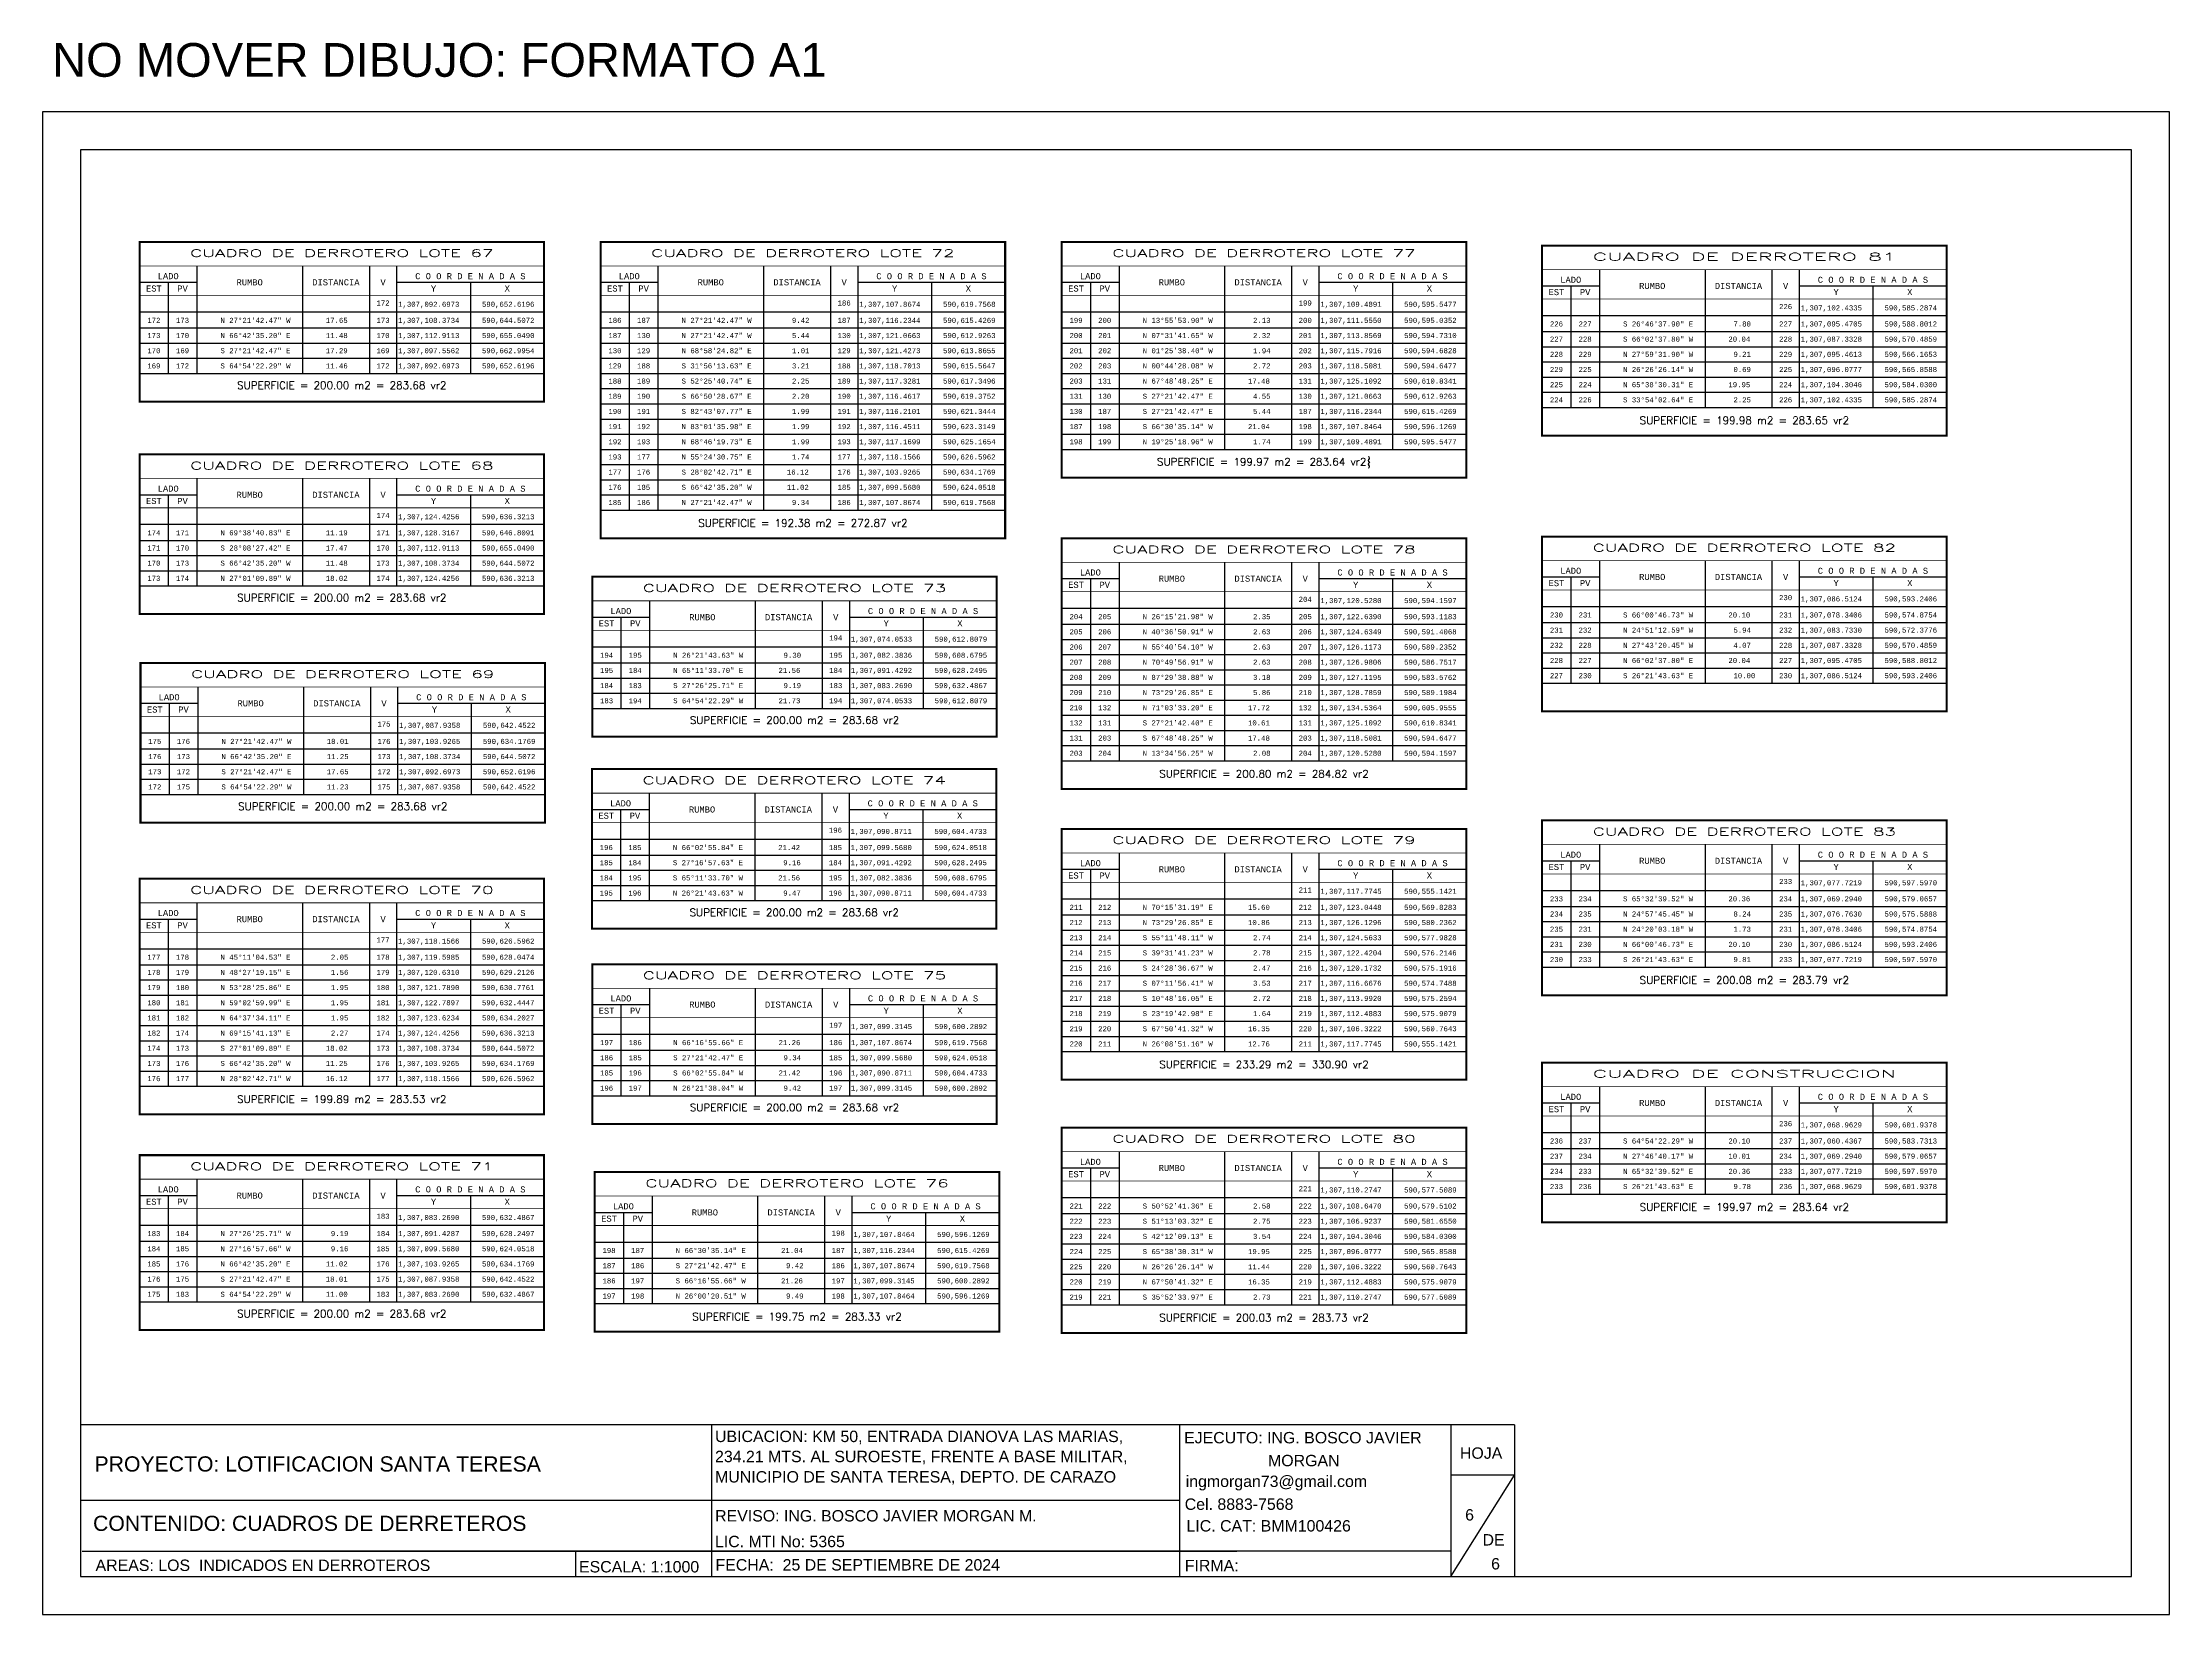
# Model space of a CAD drawing. Header units: millimetres. Extents: x 590482 to 595025, y 1306677 to 1308289.
# Drawn here: x 594184 to 595025, y 1306811 to 1307433 of the extents above; entities that cross this region are included whole.
import ezdxf
from ezdxf.enums import TextEntityAlignment as Align

# ---------------------------------------------------------------- set-up
doc = ezdxf.new("R2010")
doc.units = ezdxf.units.MM
for name, color, linetype in [('CAJETIN', 5, 'Continuous'), ('CIRCULO', 1, 'Continuous'), ('CVL_CUADCON', 1, 'Continuous'), ('CVL_CUADCON_LIN', 8, 'Continuous'), ('CVL_CUADCON_TIT', 1, 'Continuous'), ('CVL_CUADCON_TX', 2, 'Continuous'), ('poligono', 4, 'Continuous'), ('TEXTO 3', 2, 'Continuous')]:
    doc.layers.add(name, color=color, linetype=linetype)
doc.styles.add('HUECA1', font='hueca1.shx')
doc.styles.add('MONOTXT4', font='monotxt4.shx')
doc.styles.add('ROTULOS PI', font='arial.ttf', dxfattribs={"height": 3.5})

msp = doc.modelspace()

# ---------------------------------------------------------------- linework, layer by layer
msp.add_lwpolyline([(595024.676, 1307405.493), (594183.676, 1307405.493), (594183.676, 1306811.493), (595024.676, 1306811.493)], close=True)
at = {"layer": 'CAJETIN'}
msp.add_lwpolyline([(595009.676, 1307390.493), (594198.676, 1307390.493), (594198.676, 1306826.493), (595009.676, 1306826.493)], close=True, dxfattribs=at)
at = {"layer": 'CIRCULO'}
for p, q in [((594765.709, 1306866.493), (594740.511, 1306866.493)), ((594740.511, 1306826.493), (594765.709, 1306866.493)), ((594448.243, 1306856.493), (594198.676, 1306856.493)), ((594633.192, 1306856.493), (594448.243, 1306856.493)), ((594199.284, 1306836.493), (594655.965, 1306836.493)), ((594655.965, 1306836.493), (594273.74, 1306836.493)), ((594394.426, 1306836.493), (594394.426, 1306826.493)), ((594740.511, 1306836.493), (594655.965, 1306836.493))]:
    msp.add_line(p, q, dxfattribs=at)
at = {"layer": 'CVL_CUADCON', "color": 1, "linetype": 'Continuous', "const_width": 0.8, "flags": 128}
for points in [[(594222.04, 1307354.079), (594381.986, 1307354.079), (594381.986, 1307290.945), (594222.04, 1307290.945)], [(594404.357, 1307354.079), (594564.303, 1307354.079), (594564.303, 1307236.945), (594404.357, 1307236.945)], [(594586.674, 1307354.079), (594746.62, 1307354.079), (594746.62, 1307260.945), (594586.674, 1307260.945)], [(594776.627, 1307352.656), (594936.573, 1307352.656), (594936.573, 1307277.522), (594776.627, 1307277.522)], [(594222.04, 1307270.089), (594381.986, 1307270.089), (594381.986, 1307206.955), (594222.04, 1307206.955)], [(594586.674, 1307236.945), (594746.62, 1307236.945), (594746.62, 1307137.811), (594586.674, 1307137.811)], [(594776.627, 1307237.613), (594936.573, 1307237.613), (594936.573, 1307168.479), (594776.627, 1307168.479)], [(594401.037, 1307221.694), (594560.983, 1307221.694), (594560.983, 1307158.56), (594401.037, 1307158.56)], [(594222.409, 1307187.637), (594382.355, 1307187.637), (594382.355, 1307124.503), (594222.409, 1307124.503)], [(594400.919, 1307145.676), (594560.865, 1307145.676), (594560.865, 1307082.542), (594400.919, 1307082.542)], [(594776.627, 1307125.393), (594936.573, 1307125.393), (594936.573, 1307056.259), (594776.627, 1307056.259)], [(594586.674, 1307122.028), (594746.62, 1307122.028), (594746.62, 1307022.894), (594586.674, 1307022.894)], [(594222.04, 1307102.323), (594381.986, 1307102.323), (594381.986, 1307009.189), (594222.04, 1307009.189)], [(594401.036, 1307068.557), (594560.982, 1307068.557), (594560.982, 1307005.423), (594401.036, 1307005.423)], [(594776.627, 1307029.665), (594936.577, 1307029.665), (594936.577, 1306966.529), (594776.627, 1306966.529)], [(594586.674, 1307003.952), (594746.62, 1307003.952), (594746.62, 1306922.818), (594586.674, 1306922.818)], [(594222.04, 1306993.058), (594381.986, 1306993.058), (594381.986, 1306923.924), (594222.04, 1306923.924)], [(594402.026, 1306986.374), (594561.972, 1306986.374), (594561.972, 1306923.24), (594402.026, 1306923.24)]]:
    msp.add_lwpolyline(points, close=True, dxfattribs=at)
at = {"layer": 'CVL_CUADCON', "color": 1, "linetype": 'Continuous', "const_width": 0.3, "flags": 128}
for points in [[(594222.04, 1307344.581), (594381.986, 1307344.581)], [(594404.357, 1307344.581), (594564.303, 1307344.581)], [(594586.674, 1307344.581), (594746.62, 1307344.581)], [(594776.627, 1307343.158), (594936.573, 1307343.158)], [(594222.04, 1307332.945), (594381.986, 1307332.945)], [(594404.357, 1307332.945), (594564.303, 1307332.945)], [(594586.674, 1307332.945), (594746.62, 1307332.945)], [(594776.627, 1307331.522), (594936.573, 1307331.522)], [(594222.04, 1307302.079), (594381.986, 1307302.079)], [(594776.627, 1307288.656), (594936.573, 1307288.656)], [(594586.674, 1307272.079), (594746.62, 1307272.079)], [(594222.04, 1307260.591), (594381.986, 1307260.591)], [(594222.04, 1307248.955), (594381.986, 1307248.955)], [(594404.357, 1307248.079), (594564.303, 1307248.079)], [(594586.674, 1307227.447), (594746.62, 1307227.447)], [(594776.627, 1307228.115), (594936.573, 1307228.115)], [(594222.04, 1307218.089), (594381.986, 1307218.089)], [(594401.037, 1307212.196), (594560.983, 1307212.196)], [(594586.674, 1307215.811), (594746.62, 1307215.811)], [(594776.627, 1307216.479), (594936.573, 1307216.479)], [(594401.037, 1307200.56), (594560.983, 1307200.56)], [(594222.409, 1307178.139), (594382.355, 1307178.139)], [(594776.627, 1307179.613), (594936.573, 1307179.613)], [(594222.409, 1307166.503), (594382.355, 1307166.503)], [(594401.037, 1307169.694), (594560.983, 1307169.694)], [(594586.674, 1307148.945), (594746.62, 1307148.945)], [(594222.409, 1307135.637), (594382.355, 1307135.637)], [(594400.919, 1307136.178), (594560.865, 1307136.178)], [(594400.919, 1307124.542), (594560.865, 1307124.542)], [(594776.627, 1307115.895), (594936.573, 1307115.895)], [(594586.674, 1307112.53), (594746.62, 1307112.53)], [(594586.674, 1307100.894), (594746.62, 1307100.894)], [(594776.627, 1307104.259), (594936.573, 1307104.259)], [(594222.04, 1307092.825), (594381.986, 1307092.825)], [(594400.919, 1307093.676), (594560.865, 1307093.676)], [(594222.04, 1307081.189), (594381.986, 1307081.189)], [(594776.627, 1307067.393), (594936.573, 1307067.393)], [(594401.036, 1307059.059), (594560.982, 1307059.059)], [(594401.036, 1307047.423), (594560.982, 1307047.423)], [(594586.674, 1307034.028), (594746.62, 1307034.028)], [(594222.04, 1307020.323), (594381.986, 1307020.323)], [(594401.036, 1307016.557), (594560.982, 1307016.557)], [(594776.627, 1307020.167), (594936.577, 1307020.167)], [(594776.627, 1307008.53), (594936.577, 1307008.53)], [(594586.674, 1306994.454), (594746.62, 1306994.454)], [(594222.04, 1306983.56), (594381.986, 1306983.56)], [(594586.674, 1306982.818), (594746.62, 1306982.818)], [(594402.026, 1306976.876), (594561.972, 1306976.876)], [(594776.627, 1306977.664), (594936.577, 1306977.664)], [(594222.04, 1306971.924), (594381.986, 1306971.924)], [(594402.026, 1306965.24), (594561.972, 1306965.24)], [(594222.04, 1306935.058), (594381.986, 1306935.058)], [(594402.026, 1306934.374), (594561.972, 1306934.374)], [(594586.674, 1306933.952), (594746.62, 1306933.952)]]:
    msp.add_lwpolyline(points, dxfattribs=at)
at = {"layer": 'CVL_CUADCON_LIN', "color": 8, "linetype": 'Continuous'}
for p, q in [((594244.698, 1307344.581), (594244.698, 1307302.079)), ((594286.44, 1307344.581), (594286.44, 1307302.079)), ((594312.926, 1307344.581), (594312.926, 1307302.079)), ((594323.698, 1307344.581), (594323.698, 1307302.079)), ((594427.015, 1307344.581), (594427.015, 1307248.079)), ((594468.757, 1307344.581), (594468.757, 1307248.079)), ((594495.243, 1307344.581), (594495.243, 1307248.079)), ((594506.015, 1307344.581), (594506.015, 1307248.079)), ((594609.332, 1307344.581), (594609.332, 1307272.079)), ((594651.074, 1307344.581), (594651.074, 1307272.079)), ((594677.56, 1307344.581), (594677.56, 1307272.079)), ((594688.332, 1307344.581), (594688.332, 1307272.079)), ((594799.285, 1307343.158), (594799.285, 1307288.656)), ((594841.027, 1307343.158), (594841.027, 1307288.656)), ((594867.513, 1307343.158), (594867.513, 1307288.656)), ((594878.285, 1307343.158), (594878.285, 1307288.656)), ((594222.04, 1307338.125), (594244.698, 1307338.125)), ((594233.36, 1307338.125), (594233.36, 1307302.079)), ((594323.698, 1307338.125), (594381.986, 1307338.125)), ((594352.842, 1307338.125), (594352.842, 1307302.079)), ((594404.357, 1307338.125), (594427.015, 1307338.125)), ((594415.677, 1307338.125), (594415.677, 1307248.079)), ((594506.015, 1307338.125), (594564.303, 1307338.125)), ((594535.159, 1307338.125), (594535.159, 1307248.079)), ((594586.674, 1307338.125), (594609.332, 1307338.125)), ((594597.994, 1307338.125), (594597.994, 1307272.079)), ((594688.332, 1307338.125), (594746.62, 1307338.125)), ((594717.476, 1307338.125), (594717.476, 1307272.079)), ((594776.627, 1307336.702), (594799.285, 1307336.702)), ((594787.947, 1307336.702), (594787.947, 1307288.656)), ((594878.285, 1307336.702), (594936.573, 1307336.702)), ((594907.429, 1307336.702), (594907.429, 1307288.656)), ((594222.04, 1307326.435), (594381.986, 1307326.435)), ((594404.357, 1307326.435), (594564.303, 1307326.435)), ((594586.674, 1307326.435), (594746.62, 1307326.435)), ((594222.04, 1307320.079), (594381.986, 1307320.079)), ((594404.357, 1307320.079), (594564.303, 1307320.079)), ((594586.674, 1307320.079), (594746.62, 1307320.079)), ((594776.627, 1307325.012), (594936.573, 1307325.012)), ((594776.627, 1307318.656), (594936.573, 1307318.656)), ((594222.04, 1307314.079), (594381.986, 1307314.079)), ((594404.357, 1307314.079), (594564.303, 1307314.079)), ((594586.674, 1307314.079), (594746.62, 1307314.079)), ((594776.627, 1307312.656), (594936.573, 1307312.656)), ((594222.04, 1307308.079), (594381.986, 1307308.079)), ((594222.04, 1307302.079), (594381.986, 1307302.079)), ((594404.357, 1307308.079), (594564.303, 1307308.079)), ((594404.357, 1307302.079), (594564.303, 1307302.079)), ((594586.674, 1307308.079), (594746.62, 1307308.079)), ((594586.674, 1307302.079), (594746.62, 1307302.079)), ((594776.627, 1307306.656), (594936.573, 1307306.656)), ((594404.357, 1307296.079), (594564.303, 1307296.079)), ((594586.674, 1307296.079), (594746.62, 1307296.079)), ((594776.627, 1307300.656), (594936.573, 1307300.656)), ((594776.627, 1307294.656), (594936.573, 1307294.656)), ((594404.357, 1307290.079), (594564.303, 1307290.079)), ((594404.357, 1307284.079), (594564.303, 1307284.079)), ((594586.674, 1307290.079), (594746.62, 1307290.079)), ((594586.674, 1307284.079), (594746.62, 1307284.079)), ((594776.627, 1307288.656), (594936.573, 1307288.656)), ((594404.357, 1307278.079), (594564.303, 1307278.079)), ((594586.674, 1307278.079), (594746.62, 1307278.079)), ((594404.357, 1307272.079), (594564.303, 1307272.079)), ((594586.674, 1307272.079), (594746.62, 1307272.079)), ((594244.698, 1307260.591), (594244.698, 1307218.089)), ((594286.44, 1307260.591), (594286.44, 1307218.089)), ((594312.926, 1307260.591), (594312.926, 1307218.089)), ((594323.698, 1307260.591), (594323.698, 1307218.089)), ((594404.357, 1307266.079), (594564.303, 1307266.079)), ((594404.357, 1307260.079), (594564.303, 1307260.079)), ((594222.04, 1307254.135), (594244.698, 1307254.135)), ((594233.36, 1307254.135), (594233.36, 1307218.089)), ((594323.698, 1307254.135), (594381.986, 1307254.135)), ((594352.842, 1307254.135), (594352.842, 1307218.089)), ((594404.357, 1307254.079), (594564.303, 1307254.079)), ((594222.04, 1307242.445), (594381.986, 1307242.445)), ((594404.357, 1307248.079), (594564.303, 1307248.079)), ((594222.04, 1307236.089), (594381.986, 1307236.089)), ((594222.04, 1307230.089), (594381.986, 1307230.089)), ((594609.332, 1307227.447), (594609.332, 1307148.945)), ((594651.074, 1307227.447), (594651.074, 1307148.945)), ((594677.56, 1307227.447), (594677.56, 1307148.945)), ((594688.332, 1307227.447), (594688.332, 1307148.945)), ((594799.285, 1307228.115), (594799.285, 1307179.613)), ((594841.027, 1307228.115), (594841.027, 1307179.613)), ((594867.513, 1307228.115), (594867.513, 1307179.613)), ((594878.285, 1307228.115), (594878.285, 1307179.613)), ((594222.04, 1307224.089), (594381.986, 1307224.089)), ((594222.04, 1307218.089), (594381.986, 1307218.089)), ((594586.674, 1307220.991), (594609.332, 1307220.991)), ((594597.994, 1307220.991), (594597.994, 1307148.945)), ((594688.332, 1307220.991), (594746.62, 1307220.991)), ((594717.476, 1307220.991), (594717.476, 1307148.945)), ((594776.627, 1307221.659), (594799.285, 1307221.659)), ((594787.947, 1307221.659), (594787.947, 1307179.613)), ((594878.285, 1307221.659), (594936.573, 1307221.659)), ((594907.429, 1307221.659), (594907.429, 1307179.613)), ((594423.695, 1307212.196), (594423.695, 1307169.694)), ((594465.437, 1307212.196), (594465.437, 1307169.694)), ((594491.923, 1307212.196), (594491.923, 1307169.694)), ((594502.695, 1307212.196), (594502.695, 1307169.694)), ((594586.674, 1307209.301), (594746.62, 1307209.301)), ((594776.627, 1307209.969), (594936.573, 1307209.969)), ((594401.037, 1307205.74), (594423.695, 1307205.74)), ((594412.357, 1307205.74), (594412.357, 1307169.694)), ((594502.695, 1307205.74), (594560.983, 1307205.74)), ((594531.839, 1307205.74), (594531.839, 1307169.694)), ((594586.674, 1307202.945), (594746.62, 1307202.945)), ((594776.627, 1307203.613), (594936.573, 1307203.613)), ((594401.037, 1307194.05), (594560.983, 1307194.05)), ((594586.674, 1307196.945), (594746.62, 1307196.945)), ((594776.627, 1307197.613), (594936.573, 1307197.613)), ((594776.627, 1307191.613), (594936.573, 1307191.613)), ((594401.037, 1307187.694), (594560.983, 1307187.694)), ((594586.674, 1307190.945), (594746.62, 1307190.945)), ((594586.674, 1307184.945), (594746.62, 1307184.945)), ((594776.627, 1307185.613), (594936.573, 1307185.613)), ((594245.067, 1307178.139), (594245.067, 1307135.637)), ((594286.809, 1307178.139), (594286.809, 1307135.637)), ((594313.295, 1307178.139), (594313.295, 1307135.637)), ((594324.067, 1307178.139), (594324.067, 1307135.637)), ((594401.037, 1307181.694), (594560.983, 1307181.694)), ((594401.037, 1307175.694), (594560.983, 1307175.694)), ((594586.674, 1307178.945), (594746.62, 1307178.945)), ((594776.627, 1307179.613), (594936.573, 1307179.613)), ((594222.409, 1307171.683), (594245.067, 1307171.683)), ((594233.729, 1307171.683), (594233.729, 1307135.637)), ((594324.067, 1307171.683), (594382.355, 1307171.683)), ((594353.211, 1307171.683), (594353.211, 1307135.637)), ((594401.037, 1307169.694), (594560.983, 1307169.694)), ((594586.674, 1307172.945), (594746.62, 1307172.945)), ((594586.674, 1307166.945), (594746.62, 1307166.945)), ((594222.409, 1307159.993), (594382.355, 1307159.993)), ((594586.674, 1307160.945), (594746.62, 1307160.945)), ((594222.409, 1307153.637), (594382.355, 1307153.637)), ((594586.674, 1307154.945), (594746.62, 1307154.945)), ((594222.409, 1307147.637), (594382.355, 1307147.637)), ((594222.409, 1307141.637), (594382.355, 1307141.637)), ((594586.674, 1307148.945), (594746.62, 1307148.945)), ((594222.409, 1307135.637), (594382.355, 1307135.637)), ((594423.577, 1307136.178), (594423.577, 1307093.676)), ((594465.319, 1307136.178), (594465.319, 1307093.676)), ((594491.805, 1307136.178), (594491.805, 1307093.676)), ((594502.577, 1307136.178), (594502.577, 1307093.676)), ((594400.919, 1307129.722), (594423.577, 1307129.722)), ((594412.239, 1307129.722), (594412.239, 1307093.676)), ((594502.577, 1307129.722), (594560.865, 1307129.722)), ((594531.721, 1307129.722), (594531.721, 1307093.676)), ((594400.919, 1307118.032), (594560.865, 1307118.032)), ((594799.285, 1307115.895), (594799.285, 1307067.393)), ((594841.027, 1307115.895), (594841.027, 1307067.393)), ((594867.513, 1307115.895), (594867.513, 1307067.393)), ((594878.285, 1307115.895), (594878.285, 1307067.393)), ((594400.919, 1307111.676), (594560.865, 1307111.676)), ((594609.332, 1307112.53), (594609.332, 1307034.028)), ((594651.074, 1307112.53), (594651.074, 1307034.028)), ((594677.56, 1307112.53), (594677.56, 1307034.028)), ((594688.332, 1307112.53), (594688.332, 1307034.028)), ((594776.627, 1307109.439), (594799.285, 1307109.439)), ((594787.947, 1307109.439), (594787.947, 1307067.393)), ((594878.285, 1307109.439), (594936.573, 1307109.439)), ((594907.429, 1307109.439), (594907.429, 1307067.393)), ((594400.919, 1307105.676), (594560.865, 1307105.676)), ((594400.919, 1307099.676), (594560.865, 1307099.676)), ((594586.674, 1307106.074), (594609.332, 1307106.074)), ((594597.994, 1307106.074), (594597.994, 1307034.028)), ((594688.332, 1307106.074), (594746.62, 1307106.074)), ((594717.476, 1307106.074), (594717.476, 1307034.028)), ((594244.698, 1307092.825), (594244.698, 1307020.323)), ((594286.44, 1307092.825), (594286.44, 1307020.323)), ((594312.926, 1307092.825), (594312.926, 1307020.323)), ((594323.698, 1307092.825), (594323.698, 1307020.323)), ((594400.919, 1307093.676), (594560.865, 1307093.676)), ((594586.674, 1307094.384), (594746.62, 1307094.384)), ((594776.627, 1307097.749), (594936.573, 1307097.749)), ((594776.627, 1307091.393), (594936.573, 1307091.393)), ((594222.04, 1307086.369), (594244.698, 1307086.369)), ((594233.36, 1307086.369), (594233.36, 1307020.323)), ((594323.698, 1307086.369), (594381.986, 1307086.369)), ((594352.842, 1307086.369), (594352.842, 1307020.323)), ((594586.674, 1307088.028), (594746.62, 1307088.028)), ((594776.627, 1307085.393), (594936.573, 1307085.393)), ((594222.04, 1307074.679), (594381.986, 1307074.679)), ((594586.674, 1307082.028), (594746.62, 1307082.028)), ((594586.674, 1307076.028), (594746.62, 1307076.028)), ((594776.627, 1307079.393), (594936.573, 1307079.393)), ((594222.04, 1307068.323), (594381.986, 1307068.323)), ((594586.674, 1307070.028), (594746.62, 1307070.028)), ((594776.627, 1307073.393), (594936.573, 1307073.393)), ((594776.627, 1307067.393), (594936.573, 1307067.393)), ((594222.04, 1307062.323), (594381.986, 1307062.323)), ((594423.694, 1307059.059), (594423.694, 1307016.557)), ((594465.436, 1307059.059), (594465.436, 1307016.557)), ((594491.922, 1307059.059), (594491.922, 1307016.557)), ((594502.694, 1307059.059), (594502.694, 1307016.557)), ((594586.674, 1307064.028), (594746.62, 1307064.028)), ((594586.674, 1307058.028), (594746.62, 1307058.028)), ((594222.04, 1307056.323), (594381.986, 1307056.323)), ((594222.04, 1307050.323), (594381.986, 1307050.323)), ((594401.036, 1307052.603), (594423.694, 1307052.603)), ((594412.356, 1307052.603), (594412.356, 1307016.557)), ((594502.694, 1307052.603), (594560.982, 1307052.603)), ((594531.838, 1307052.603), (594531.838, 1307016.557)), ((594586.674, 1307052.028), (594746.62, 1307052.028)), ((594222.04, 1307044.323), (594381.986, 1307044.323)), ((594401.036, 1307040.913), (594560.982, 1307040.913)), ((594586.674, 1307046.028), (594746.62, 1307046.028)), ((594222.04, 1307038.323), (594381.986, 1307038.323)), ((594222.04, 1307032.323), (594381.986, 1307032.323)), ((594401.036, 1307034.557), (594560.982, 1307034.557)), ((594586.674, 1307040.028), (594746.62, 1307040.028)), ((594586.674, 1307034.028), (594746.62, 1307034.028)), ((594222.04, 1307026.323), (594381.986, 1307026.323)), ((594401.036, 1307028.557), (594560.982, 1307028.557)), ((594222.04, 1307020.323), (594381.986, 1307020.323)), ((594401.036, 1307022.557), (594560.982, 1307022.557)), ((594401.036, 1307016.557), (594560.982, 1307016.557)), ((594799.286, 1307020.167), (594799.286, 1306977.664)), ((594841.029, 1307020.167), (594841.029, 1306977.664)), ((594867.516, 1307020.167), (594867.516, 1306977.664)), ((594878.288, 1307020.167), (594878.288, 1306977.664)), ((594776.627, 1307013.711), (594799.286, 1307013.711)), ((594787.948, 1307013.711), (594787.948, 1306977.664)), ((594878.288, 1307013.711), (594936.577, 1307013.711)), ((594907.433, 1307013.711), (594907.433, 1306977.664)), ((594776.627, 1307002.02), (594936.577, 1307002.02)), ((594609.332, 1306994.454), (594609.332, 1306933.952)), ((594651.074, 1306994.454), (594651.074, 1306933.952)), ((594677.56, 1306994.454), (594677.56, 1306933.952)), ((594688.332, 1306994.454), (594688.332, 1306933.952)), ((594776.627, 1306995.664), (594936.577, 1306995.664)), ((594244.698, 1306983.56), (594244.698, 1306935.058)), ((594286.44, 1306983.56), (594286.44, 1306935.058)), ((594312.926, 1306983.56), (594312.926, 1306935.058)), ((594323.698, 1306983.56), (594323.698, 1306935.058)), ((594586.674, 1306987.998), (594609.332, 1306987.998)), ((594597.994, 1306987.998), (594597.994, 1306933.952)), ((594688.332, 1306987.998), (594746.62, 1306987.998)), ((594717.476, 1306987.998), (594717.476, 1306933.952)), ((594776.627, 1306989.664), (594936.577, 1306989.664)), ((594776.627, 1306983.664), (594936.577, 1306983.664)), ((594222.04, 1306977.104), (594244.698, 1306977.104)), ((594233.36, 1306977.104), (594233.36, 1306935.058)), ((594323.698, 1306977.104), (594381.986, 1306977.104)), ((594352.842, 1306977.104), (594352.842, 1306935.058)), ((594424.684, 1306976.876), (594424.684, 1306934.374)), ((594466.426, 1306976.876), (594466.426, 1306934.374)), ((594492.912, 1306976.876), (594492.912, 1306934.374)), ((594503.684, 1306976.876), (594503.684, 1306934.374)), ((594586.674, 1306976.308), (594746.62, 1306976.308)), ((594776.627, 1306977.664), (594936.577, 1306977.664)), ((594222.04, 1306965.414), (594381.986, 1306965.414)), ((594402.026, 1306970.42), (594424.684, 1306970.42)), ((594413.346, 1306970.42), (594413.346, 1306934.374)), ((594503.684, 1306970.42), (594561.972, 1306970.42)), ((594532.828, 1306970.42), (594532.828, 1306934.374)), ((594586.674, 1306969.952), (594746.62, 1306969.952)), ((594222.04, 1306959.058), (594381.986, 1306959.058)), ((594402.026, 1306958.73), (594561.972, 1306958.73)), ((594586.674, 1306963.952), (594746.62, 1306963.952)), ((594586.674, 1306957.952), (594746.62, 1306957.952)), ((594222.04, 1306953.058), (594381.986, 1306953.058)), ((594402.026, 1306952.374), (594561.972, 1306952.374)), ((594586.674, 1306951.952), (594746.62, 1306951.952)), ((594222.04, 1306947.058), (594381.986, 1306947.058)), ((594222.04, 1306941.058), (594381.986, 1306941.058)), ((594402.026, 1306946.374), (594561.972, 1306946.374)), ((594402.026, 1306940.374), (594561.972, 1306940.374)), ((594586.674, 1306945.952), (594746.62, 1306945.952)), ((594586.674, 1306939.952), (594746.62, 1306939.952)), ((594222.04, 1306935.058), (594381.986, 1306935.058)), ((594402.026, 1306934.374), (594561.972, 1306934.374)), ((594586.674, 1306933.952), (594746.62, 1306933.952))]:
    msp.add_line(p, q, dxfattribs=at)
at = {"layer": 'poligono'}
for p, q in [((594765.709, 1306886.493), (594198.676, 1306886.493)), ((594448.243, 1306886.493), (594448.243, 1306826.493)), ((594633.192, 1306886.493), (594633.192, 1306826.493)), ((594740.511, 1306886.493), (594740.511, 1306826.493)), ((594765.709, 1306886.493), (594765.709, 1306826.493))]:
    msp.add_line(p, q, dxfattribs=at)

# ---------------------------------------------------------------- texts
at = {"style": 'ROTULOS PI'}
msp.add_text('NO MOVER DIBUJO: FORMATO A1', height=13.33333, dxfattribs=at).set_placement((594187.454, 1307419.373))
at = {"layer": 'CVL_CUADCON_TIT', "color": 1, "style": 'HUECA1'}
for s, height, width, p, p2 in [('CUADRO DE DERROTERO LOTE 67', 3, 1.463035, (594242.04, 1307348.139), (594361.986, 1307348.139)), ('CUADRO DE DERROTERO LOTE 72', 3, 1.459975, (594424.357, 1307348.139), (594544.303, 1307348.139)), ('CUADRO DE DERROTERO LOTE 77', 3, 1.461364, (594606.674, 1307348.139), (594726.62, 1307348.139)), ('CUADRO DE DERROTERO 81', 3, 1.821244, (594796.627, 1307346.716), (594916.573, 1307346.716)), ('CUADRO DE DERROTERO LOTE 68', 3, 1.461193, (594242.04, 1307264.149), (594361.986, 1307264.149)), ('CUADRO DE DERROTERO LOTE 78', 3, 1.459526, (594606.674, 1307231.005), (594726.62, 1307231.005)), ('CUADRO DE DERROTERO LOTE 82', 3, 1.459975, (594796.627, 1307231.673), (594916.573, 1307231.673)), ('CUADRO DE DERROTERO LOTE 73', 3, 1.461338, (594421.037, 1307215.754), (594540.983, 1307215.754)), ('CUADRO DE DERROTERO LOTE 69', 3, 1.465093, (594242.409, 1307181.697), (594362.355, 1307181.697)), ('CUADRO DE DERROTERO LOTE 74', 3, 1.458033, (594420.919, 1307139.736), (594540.865, 1307139.736)), ('CUADRO DE DERROTERO LOTE 79', 3, 1.463417, (594606.674, 1307116.088), (594726.62, 1307116.088)), ('CUADRO DE DERROTERO LOTE 83', 3, 1.461338, (594796.627, 1307119.453), (594916.573, 1307119.453)), ('CUADRO DE DERROTERO LOTE 70', 3, 1.45191, (594242.04, 1307096.383), (594361.986, 1307096.383)), ('CUADRO DE DERROTERO LOTE 75', 3, 1.458458, (594421.036, 1307062.617), (594540.982, 1307062.617)), ('CUADRO DE CONSTRUCCION', 3.00008, 1.758658, (594796.628, 1307023.725), (594916.577, 1307023.725)), ('CUADRO DE DERROTERO LOTE 80', 3, 1.45191, (594606.674, 1306998.012), (594726.62, 1306998.012)), ('CUADRO DE DERROTERO LOTE 71', 3, 1.485112, (594242.04, 1306987.118), (594361.986, 1306987.118)), ('CUADRO DE DERROTERO LOTE 76', 3, 1.463061, (594422.026, 1306980.434), (594541.972, 1306980.434))]:
    msp.add_text(s, height=height, dxfattribs=dict(at, width=width)).set_placement(p, p2, align=Align.FIT)
at = {"layer": 'CVL_CUADCON_TIT', "color": 1, "style": 'MONOTXT4'}
for s, height, p in [('EST', 2.4, (594227.7, 1307334.471)), ('LADO', 2.4, (594233.36, 1307339.343)), ('PV', 2.4, (594239.04, 1307334.471)), ('C O O R D E N A D A S', 2.4, (594352.84, 1307339.343)), ('Y', 2.4, (594338.28, 1307334.471)), ('X', 2.4, (594367.42, 1307334.471)), ('EST', 2.4, (594410.017, 1307334.471)), ('LADO', 2.4, (594415.677, 1307339.343)), ('PV', 2.4, (594421.357, 1307334.471)), ('C O O R D E N A D A S', 2.4, (594535.157, 1307339.343)), ('Y', 2.4, (594520.597, 1307334.471)), ('X', 2.4, (594549.737, 1307334.471)), ('EST', 2.4, (594592.334, 1307334.471)), ('LADO', 2.4, (594597.994, 1307339.343)), ('PV', 2.4, (594603.674, 1307334.471)), ('C O O R D E N A D A S', 2.4, (594717.474, 1307339.343)), ('Y', 2.4, (594702.914, 1307334.471)), ('X', 2.4, (594732.054, 1307334.471)), ('EST', 2.4, (594782.287, 1307333.048)), ('LADO', 2.4, (594787.947, 1307337.92)), ('PV', 2.4, (594793.627, 1307333.048)), ('C O O R D E N A D A S', 2.4, (594907.427, 1307337.92)), ('Y', 2.4, (594892.867, 1307333.048)), ('X', 2.4, (594922.007, 1307333.048)), ('EST', 2.4, (594227.7, 1307250.481)), ('LADO', 2.4, (594233.36, 1307255.353)), ('PV', 2.4, (594239.04, 1307250.481)), ('C O O R D E N A D A S', 2.4, (594352.84, 1307255.353)), ('Y', 2.4, (594338.28, 1307250.481)), ('X', 2.4, (594367.42, 1307250.481)), ('LADO', 2.4, (594787.947, 1307222.877)), ('C O O R D E N A D A S', 2.4, (594907.427, 1307222.877)), ('EST', 2.4, (594592.334, 1307217.337)), ('LADO', 2.4, (594597.994, 1307222.209)), ('PV', 2.4, (594603.674, 1307217.337)), ('C O O R D E N A D A S', 2.4, (594717.474, 1307222.209)), ('Y', 2.4, (594702.914, 1307217.337)), ('X', 2.4, (594732.054, 1307217.337)), ('EST', 2.4, (594782.287, 1307218.005)), ('PV', 2.4, (594793.627, 1307218.005)), ('Y', 2.4, (594892.867, 1307218.005)), ('X', 2.4, (594922.007, 1307218.005)), ('LADO', 2.4, (594412.357, 1307206.958)), ('C O O R D E N A D A S', 2.4, (594531.837, 1307206.958)), ('EST', 2.4, (594406.697, 1307202.086)), ('PV', 2.4, (594418.037, 1307202.086)), ('Y', 2.4, (594517.277, 1307202.086)), ('X', 2.4, (594546.417, 1307202.086)), ('LADO', 2.4, (594233.729, 1307172.901)), ('C O O R D E N A D A S', 2.4, (594353.209, 1307172.901)), ('EST', 2.4, (594228.069, 1307168.029)), ('PV', 2.4, (594239.409, 1307168.029)), ('Y', 2.4, (594338.649, 1307168.029)), ('X', 2.4, (594367.789, 1307168.029)), ('LADO', 2.4, (594412.239, 1307130.94)), ('C O O R D E N A D A S', 2.4, (594531.719, 1307130.94)), ('EST', 2.4, (594406.579, 1307126.068)), ('PV', 2.4, (594417.919, 1307126.068)), ('Y', 2.4, (594517.159, 1307126.068)), ('X', 2.4, (594546.299, 1307126.068)), ('LADO', 2.4, (594597.994, 1307107.292)), ('C O O R D E N A D A S', 2.4, (594717.474, 1307107.292)), ('EST', 2.4, (594782.287, 1307105.785)), ('LADO', 2.4, (594787.947, 1307110.657)), ('PV', 2.4, (594793.627, 1307105.785)), ('C O O R D E N A D A S', 2.4, (594907.427, 1307110.657)), ('Y', 2.4, (594892.867, 1307105.785)), ('X', 2.4, (594922.007, 1307105.785)), ('EST', 2.4, (594592.334, 1307102.42)), ('PV', 2.4, (594603.674, 1307102.42)), ('Y', 2.4, (594702.914, 1307102.42)), ('X', 2.4, (594732.054, 1307102.42)), ('EST', 2.4, (594227.7, 1307082.715)), ('LADO', 2.4, (594233.36, 1307087.587)), ('PV', 2.4, (594239.04, 1307082.715)), ('C O O R D E N A D A S', 2.4, (594352.84, 1307087.587)), ('Y', 2.4, (594338.28, 1307082.715)), ('X', 2.4, (594367.42, 1307082.715)), ('EST', 2.4, (594406.696, 1307048.949)), ('LADO', 2.4, (594412.356, 1307053.821)), ('PV', 2.4, (594418.036, 1307048.949)), ('C O O R D E N A D A S', 2.4, (594531.836, 1307053.821)), ('Y', 2.4, (594517.276, 1307048.949)), ('X', 2.4, (594546.416, 1307048.949)), ('LADO', 2.4001, (594787.948, 1307014.929)), ('C O O R D E N A D A S', 2.40006, (594907.431, 1307014.929)), ('EST', 2.4001, (594782.287, 1307010.057)), ('PV', 2.4001, (594793.628, 1307010.057)), ('Y', 2.4, (594892.87, 1307010.057)), ('X', 2.4, (594922.011, 1307010.057)), ('LADO', 2.4, (594597.994, 1306989.216)), ('C O O R D E N A D A S', 2.4, (594717.474, 1306989.216)), ('EST', 2.4, (594592.334, 1306984.344)), ('PV', 2.4, (594603.674, 1306984.344)), ('Y', 2.4, (594702.914, 1306984.344)), ('X', 2.4, (594732.054, 1306984.344)), ('EST', 2.4, (594227.7, 1306973.45)), ('LADO', 2.4, (594233.36, 1306978.322)), ('PV', 2.4, (594239.04, 1306973.45)), ('C O O R D E N A D A S', 2.4, (594352.84, 1306978.322)), ('Y', 2.4, (594338.28, 1306973.45)), ('X', 2.4, (594367.42, 1306973.45)), ('LADO', 2.4, (594413.346, 1306971.638)), ('C O O R D E N A D A S', 2.4, (594532.826, 1306971.638)), ('EST', 2.4, (594407.686, 1306966.766)), ('PV', 2.4, (594419.026, 1306966.766)), ('Y', 2.4, (594518.266, 1306966.766)), ('X', 2.4, (594547.406, 1306966.766))]:
    msp.add_text(s, height=height, dxfattribs=at).set_placement(p, align=Align.CENTER)
at = {"layer": 'CVL_CUADCON_TIT', "color": 1}
for s, height, style, p in [('RUMBO', 2.4, 'MONOTXT4', (594265.58, 1307338.119)), ('DISTANCIA', 2.4, 'MONOTXT4', (594299.68, 1307338.119)), ('V', 2.4, 'MONOTXT4', (594318.32, 1307338.119)), ('RUMBO', 2.4, 'MONOTXT4', (594447.897, 1307338.119)), ('DISTANCIA', 2.4, 'MONOTXT4', (594481.997, 1307338.119)), ('V', 2.4, 'MONOTXT4', (594500.637, 1307338.119)), ('RUMBO', 2.4, 'MONOTXT4', (594630.214, 1307338.119)), ('DISTANCIA', 2.4, 'MONOTXT4', (594664.314, 1307338.119)), ('V', 2.4, 'MONOTXT4', (594682.954, 1307338.119)), ('RUMBO', 2.4, 'MONOTXT4', (594820.167, 1307336.696)), ('DISTANCIA', 2.4, 'MONOTXT4', (594854.267, 1307336.696)), ('V', 2.4, 'MONOTXT4', (594872.907, 1307336.696)), ('SUPERFICIE = 200.00 m2 = 283.68 vr2', 3, 'HUECA1', (594302.013, 1307297.418)), ('SUPERFICIE = 199.98 m2 = 283.65 vr2', 3, 'HUECA1', (594856.6, 1307283.522)), ('SUPERFICIE = 199.97 m2 = 283.64 vr2}', 3, 'HUECA1', (594666.647, 1307266.945)), ('RUMBO', 2.4, 'MONOTXT4', (594265.58, 1307254.129)), ('DISTANCIA', 2.4, 'MONOTXT4', (594299.68, 1307254.129)), ('V', 2.4, 'MONOTXT4', (594318.32, 1307254.129)), ('SUPERFICIE = 192.38 m2 = 272.87 vr2', 3, 'HUECA1', (594484.33, 1307242.945)), ('RUMBO', 2.4, 'MONOTXT4', (594630.214, 1307220.985)), ('DISTANCIA', 2.4, 'MONOTXT4', (594664.314, 1307220.985)), ('V', 2.4, 'MONOTXT4', (594682.954, 1307220.985)), ('RUMBO', 2.4, 'MONOTXT4', (594820.167, 1307221.653)), ('DISTANCIA', 2.4, 'MONOTXT4', (594854.267, 1307221.653)), ('V', 2.4, 'MONOTXT4', (594872.907, 1307221.653)), ('SUPERFICIE = 200.00 m2 = 283.68 vr2', 3, 'HUECA1', (594302.013, 1307213.427)), ('RUMBO', 2.4, 'MONOTXT4', (594444.577, 1307205.734)), ('DISTANCIA', 2.4, 'MONOTXT4', (594478.677, 1307205.734)), ('V', 2.4, 'MONOTXT4', (594497.317, 1307205.734)), ('RUMBO', 2.4, 'MONOTXT4', (594265.949, 1307171.677)), ('DISTANCIA', 2.4, 'MONOTXT4', (594300.049, 1307171.677)), ('V', 2.4, 'MONOTXT4', (594318.689, 1307171.677)), ('SUPERFICIE = 200.00 m2 = 283.68 vr2', 3, 'HUECA1', (594481.01, 1307165.033)), ('SUPERFICIE = 200.80 m2 = 284.82 vr2', 3, 'HUECA1', (594666.647, 1307143.811)), ('SUPERFICIE = 200.00 m2 = 283.68 vr2', 3, 'HUECA1', (594302.382, 1307130.976)), ('RUMBO', 2.4, 'MONOTXT4', (594444.459, 1307129.716)), ('DISTANCIA', 2.4, 'MONOTXT4', (594478.559, 1307129.716)), ('V', 2.4, 'MONOTXT4', (594497.199, 1307129.716)), ('RUMBO', 2.4, 'MONOTXT4', (594820.167, 1307109.433)), ('DISTANCIA', 2.4, 'MONOTXT4', (594854.267, 1307109.433)), ('V', 2.4, 'MONOTXT4', (594872.907, 1307109.433)), ('RUMBO', 2.4, 'MONOTXT4', (594630.214, 1307106.068)), ('DISTANCIA', 2.4, 'MONOTXT4', (594664.314, 1307106.068)), ('V', 2.4, 'MONOTXT4', (594682.954, 1307106.068)), ('RUMBO', 2.4, 'MONOTXT4', (594265.58, 1307086.363)), ('DISTANCIA', 2.4, 'MONOTXT4', (594299.68, 1307086.363)), ('V', 2.4, 'MONOTXT4', (594318.32, 1307086.363)), ('SUPERFICIE = 200.00 m2 = 283.68 vr2', 3, 'HUECA1', (594480.892, 1307089.015)), ('SUPERFICIE = 200.08 m2 = 283.79 vr2', 3, 'HUECA1', (594856.6, 1307062.259)), ('RUMBO', 2.4, 'MONOTXT4', (594444.576, 1307052.597)), ('DISTANCIA', 2.4, 'MONOTXT4', (594478.676, 1307052.597)), ('V', 2.4, 'MONOTXT4', (594497.316, 1307052.597)), ('SUPERFICIE = 233.29 m2 = 330.90 vr2', 3, 'HUECA1', (594666.647, 1307028.894)), ('SUPERFICIE = 199.89 m2 = 283.53 vr2', 3, 'HUECA1', (594302.013, 1307015.189)), ('RUMBO', 2.4001, 'MONOTXT4', (594820.168, 1307013.705)), ('DISTANCIA', 2.4001, 'MONOTXT4', (594854.269, 1307013.705)), ('SUPERFICIE = 200.00 m2 = 283.68 vr2', 3, 'HUECA1', (594481.009, 1307011.896)), ('V', 2.4, 'MONOTXT4', (594872.91, 1307013.705)), ('RUMBO', 2.4, 'MONOTXT4', (594630.214, 1306987.992)), ('DISTANCIA', 2.4, 'MONOTXT4', (594664.314, 1306987.992)), ('V', 2.4, 'MONOTXT4', (594682.954, 1306987.992)), ('RUMBO', 2.4, 'MONOTXT4', (594265.58, 1306977.098)), ('DISTANCIA', 2.4, 'MONOTXT4', (594299.68, 1306977.098)), ('V', 2.4, 'MONOTXT4', (594318.32, 1306977.098)), ('SUPERFICIE = 199.97 m2 = 283.64 vr2', 3.00008, 'HUECA1', (594856.602, 1306972.53)), ('RUMBO', 2.4, 'MONOTXT4', (594445.566, 1306970.414)), ('DISTANCIA', 2.4, 'MONOTXT4', (594479.666, 1306970.414)), ('V', 2.4, 'MONOTXT4', (594498.306, 1306970.414)), ('SUPERFICIE = 200.00 m2 = 283.68 vr2', 3, 'HUECA1', (594302.013, 1306930.397)), ('SUPERFICIE = 199.75 m2 = 283.33 vr2', 3, 'HUECA1', (594481.999, 1306929.24)), ('SUPERFICIE = 200.03 m2 = 283.73 vr2', 3, 'HUECA1', (594666.647, 1306928.818))]:
    msp.add_text(s, height=height, dxfattribs=dict(at, style=style)).set_placement(p, align=Align.MIDDLE)
at = {"layer": 'CVL_CUADCON_TX', "color": 2, "style": 'MONOTXT4'}
for s, height, p in [('172', 2, (594318.312, 1307328.935)), ('186', 2, (594500.629, 1307328.935)), ('199', 2, (594682.946, 1307328.935)), ('226', 2, (594872.899, 1307327.512)), ('172', 2, (594227.7, 1307322.079)), ('173', 2, (594227.7, 1307316.079)), ('173', 2, (594239.029, 1307322.079)), ('170', 2, (594239.029, 1307316.079)), ('173', 2, (594318.312, 1307322.079)), ('170', 2, (594318.312, 1307316.079)), ('186', 2, (594410.017, 1307322.079)), ('187', 2, (594410.017, 1307316.079)), ('187', 2, (594421.346, 1307322.079)), ('130', 2, (594421.346, 1307316.079)), ('187', 2, (594500.629, 1307322.079)), ('130', 2, (594500.629, 1307316.079)), ('200', 2, (594592.334, 1307316.079)), ('199', 2, (594592.334, 1307322.079)), ('200', 2, (594603.663, 1307322.079)), ('201', 2, (594603.663, 1307316.079)), ('200', 2, (594682.946, 1307322.079)), ('201', 2, (594682.946, 1307316.079)), ('226', 2, (594782.287, 1307320.656)), ('227', 2, (594793.616, 1307320.656)), ('227', 2, (594872.899, 1307320.656)), ('170', 2, (594227.7, 1307310.079)), ('169', 2, (594239.029, 1307310.079)), ('169', 2, (594318.312, 1307310.079)), ('130', 2, (594410.017, 1307310.079)), ('129', 2, (594421.346, 1307310.079)), ('129', 2, (594500.629, 1307310.079)), ('201', 2, (594592.334, 1307310.079)), ('202', 2, (594603.663, 1307310.079)), ('202', 2, (594682.946, 1307310.079)), ('227', 2, (594782.287, 1307314.656)), ('228', 2, (594782.287, 1307308.656)), ('228', 2, (594793.616, 1307314.656)), ('229', 2, (594793.616, 1307308.656)), ('228', 2, (594872.899, 1307314.656)), ('229', 2, (594872.899, 1307308.656)), ('169', 2, (594227.7, 1307304.079)), ('172', 2, (594239.029, 1307304.079)), ('172', 2, (594318.312, 1307304.079)), ('129', 2, (594410.017, 1307304.079)), ('188', 2, (594421.346, 1307304.079)), ('188', 2, (594500.629, 1307304.079)), ('202', 2, (594592.334, 1307304.079)), ('203', 2, (594603.663, 1307304.079)), ('203', 2, (594682.946, 1307304.079)), ('229', 2, (594782.287, 1307302.656)), ('225', 2, (594793.616, 1307302.656)), ('225', 2, (594872.899, 1307302.656)), ('188', 2, (594410.017, 1307298.079)), ('189', 2, (594410.017, 1307292.079)), ('189', 2, (594421.346, 1307298.079)), ('190', 2, (594421.346, 1307292.079)), ('189', 2, (594500.629, 1307298.079)), ('190', 2, (594500.629, 1307292.079)), ('203', 2, (594592.334, 1307298.079)), ('131', 2, (594592.334, 1307292.079)), ('131', 2, (594603.663, 1307298.079)), ('130', 2, (594603.663, 1307292.079)), ('131', 2, (594682.946, 1307298.079)), ('130', 2, (594682.946, 1307292.079)), ('225', 2, (594782.287, 1307296.656)), ('224', 2, (594782.287, 1307290.656)), ('224', 2, (594793.616, 1307296.656)), ('226', 2, (594793.616, 1307290.656)), ('224', 2, (594872.899, 1307296.656)), ('226', 2, (594872.899, 1307290.656)), ('190', 2, (594410.017, 1307286.079)), ('191', 2, (594421.346, 1307286.079)), ('191', 2, (594500.629, 1307286.079)), ('130', 2, (594592.334, 1307286.079)), ('187', 2, (594603.663, 1307286.079)), ('187', 2, (594682.946, 1307286.079)), ('191', 2, (594410.017, 1307280.079)), ('192', 2, (594410.017, 1307274.079)), ('192', 2, (594421.346, 1307280.079)), ('193', 2, (594421.346, 1307274.079)), ('192', 2, (594500.629, 1307280.079)), ('193', 2, (594500.629, 1307274.079)), ('187', 2, (594592.334, 1307280.079)), ('198', 2, (594592.334, 1307274.079)), ('198', 2, (594603.663, 1307280.079)), ('199', 2, (594603.663, 1307274.079)), ('198', 2, (594682.946, 1307280.079)), ('199', 2, (594682.946, 1307274.079)), ('193', 2, (594410.017, 1307268.079)), ('177', 2, (594421.346, 1307268.079)), ('177', 2, (594500.629, 1307268.079)), ('177', 2, (594410.017, 1307262.079)), ('176', 2, (594421.346, 1307262.079)), ('176', 2, (594500.629, 1307262.079)), ('176', 2, (594410.017, 1307256.079)), ('185', 2, (594410.017, 1307250.079)), ('185', 2, (594421.346, 1307256.079)), ('186', 2, (594421.346, 1307250.079)), ('185', 2, (594500.629, 1307256.079)), ('186', 2, (594500.629, 1307250.079)), ('174', 2, (594318.312, 1307244.945)), ('174', 2, (594227.7, 1307238.089)), ('171', 2, (594227.7, 1307232.089)), ('171', 2, (594239.029, 1307238.089)), ('170', 2, (594239.029, 1307232.089)), ('171', 2, (594318.312, 1307238.089)), ('170', 2, (594318.312, 1307232.089)), ('170', 2, (594227.7, 1307226.089)), ('173', 2, (594239.029, 1307226.089)), ('173', 2, (594318.312, 1307226.089)), ('173', 2, (594227.7, 1307220.089)), ('174', 2, (594239.029, 1307220.089)), ('174', 2, (594318.312, 1307220.089)), ('204', 2, (594682.946, 1307211.801)), ('230', 2, (594872.899, 1307212.469)), ('204', 2, (594592.334, 1307204.945)), ('205', 2, (594592.334, 1307198.945)), ('205', 2, (594603.663, 1307204.945)), ('206', 2, (594603.663, 1307198.945)), ('205', 2, (594682.946, 1307204.945)), ('206', 2, (594682.946, 1307198.945)), ('230', 2, (594782.287, 1307205.613)), ('231', 2, (594782.287, 1307199.613)), ('231', 2, (594793.616, 1307205.613)), ('232', 2, (594793.616, 1307199.613)), ('231', 2, (594872.899, 1307205.613)), ('232', 2, (594872.899, 1307199.613)), ('194', 2, (594406.697, 1307189.694)), ('195', 2, (594418.026, 1307189.694)), ('194', 2, (594497.309, 1307196.55)), ('195', 2, (594497.309, 1307189.694)), ('206', 2, (594592.334, 1307192.945)), ('207', 2, (594603.663, 1307192.945)), ('207', 2, (594682.946, 1307192.945)), ('232', 2, (594782.287, 1307193.613)), ('228', 2, (594793.616, 1307193.613)), ('228', 2, (594872.899, 1307193.613)), ('195', 2, (594406.697, 1307183.694)), ('184', 2, (594418.026, 1307183.694)), ('184', 2, (594497.309, 1307183.694)), ('207', 2, (594592.334, 1307186.945)), ('208', 2, (594603.663, 1307186.945)), ('208', 2, (594682.946, 1307186.945)), ('228', 2, (594782.287, 1307187.613)), ('227', 2, (594782.287, 1307181.613)), ('227', 2, (594793.616, 1307187.613)), ('230', 2, (594793.616, 1307181.613)), ('227', 2, (594872.899, 1307187.613)), ('230', 2, (594872.899, 1307181.613)), ('184', 2, (594406.697, 1307177.694)), ('183', 2, (594418.026, 1307177.694)), ('183', 2, (594497.309, 1307177.694)), ('208', 2, (594592.334, 1307180.945)), ('209', 2, (594592.334, 1307174.945)), ('209', 2, (594603.663, 1307180.945)), ('210', 2, (594603.663, 1307174.945)), ('209', 2, (594682.946, 1307180.945)), ('210', 2, (594682.946, 1307174.945)), ('183', 2, (594406.697, 1307171.694)), ('194', 2, (594418.026, 1307171.694)), ('194', 2, (594497.309, 1307171.694)), ('210', 2, (594592.334, 1307168.945)), ('132', 2, (594603.663, 1307168.945)), ('132', 2, (594682.946, 1307168.945)), ('175', 2, (594318.681, 1307162.493)), ('132', 2, (594592.334, 1307162.945)), ('131', 2, (594592.334, 1307156.945)), ('203', 2, (594603.663, 1307156.945)), ('131', 2, (594603.663, 1307162.945)), ('203', 2, (594682.946, 1307156.945)), ('131', 2, (594682.946, 1307162.945)), ('175', 2, (594228.069, 1307155.637)), ('176', 2, (594228.069, 1307149.637)), ('176', 2, (594239.398, 1307155.637)), ('173', 2, (594239.398, 1307149.637)), ('176', 2, (594318.681, 1307155.637)), ('173', 2, (594318.681, 1307149.637)), ('203', 2, (594592.334, 1307150.945)), ('204', 2, (594603.663, 1307150.945)), ('204', 2, (594682.946, 1307150.945)), ('173', 2, (594228.069, 1307143.637)), ('172', 2, (594239.398, 1307143.637)), ('172', 2, (594318.681, 1307143.637)), ('172', 2, (594228.069, 1307137.637)), ('175', 2, (594239.398, 1307137.637)), ('175', 2, (594318.681, 1307137.637)), ('196', 2, (594497.191, 1307120.532)), ('196', 2, (594406.579, 1307113.676)), ('185', 2, (594406.579, 1307107.676)), ('185', 2, (594417.908, 1307113.676)), ('184', 2, (594417.908, 1307107.676)), ('185', 2, (594497.191, 1307113.676)), ('184', 2, (594497.191, 1307107.676)), ('184', 2, (594406.579, 1307101.676)), ('195', 2, (594417.908, 1307101.676)), ('195', 2, (594497.191, 1307101.676)), ('233', 2, (594872.899, 1307100.249)), ('195', 2, (594406.579, 1307095.676)), ('196', 2, (594417.908, 1307095.676)), ('196', 2, (594497.191, 1307095.676)), ('211', 2, (594592.334, 1307090.028)), ('212', 2, (594603.663, 1307090.028)), ('211', 2, (594682.946, 1307096.884)), ('212', 2, (594682.946, 1307090.028)), ('233', 2, (594782.287, 1307093.393)), ('234', 2, (594793.616, 1307093.393)), ('234', 2, (594872.899, 1307093.393)), ('212', 2, (594592.334, 1307084.028)), ('213', 2, (594603.663, 1307084.028)), ('213', 2, (594682.946, 1307084.028)), ('234', 2, (594782.287, 1307087.393)), ('235', 2, (594782.287, 1307081.393)), ('235', 2, (594793.616, 1307087.393)), ('231', 2, (594793.616, 1307081.393)), ('235', 2, (594872.899, 1307087.393)), ('231', 2, (594872.899, 1307081.393)), ('177', 2, (594318.312, 1307077.179)), ('213', 2, (594592.334, 1307078.028)), ('214', 2, (594592.334, 1307072.028)), ('214', 2, (594603.663, 1307078.028)), ('215', 2, (594603.663, 1307072.028)), ('214', 2, (594682.946, 1307078.028)), ('215', 2, (594682.946, 1307072.028)), ('231', 2, (594782.287, 1307075.393)), ('230', 2, (594793.616, 1307075.393)), ('230', 2, (594872.899, 1307075.393)), ('177', 2, (594227.7, 1307070.323)), ('178', 2, (594227.7, 1307064.323)), ('178', 2, (594239.029, 1307070.323)), ('179', 2, (594239.029, 1307064.323)), ('178', 2, (594318.312, 1307070.323)), ('179', 2, (594318.312, 1307064.323)), ('215', 2, (594592.334, 1307066.028)), ('216', 2, (594603.663, 1307066.028)), ('216', 2, (594682.946, 1307066.028)), ('230', 2, (594782.287, 1307069.393)), ('233', 2, (594793.616, 1307069.393)), ('233', 2, (594872.899, 1307069.393)), ('179', 2, (594227.7, 1307058.323)), ('180', 2, (594239.029, 1307058.323)), ('180', 2, (594318.312, 1307058.323)), ('216', 2, (594592.334, 1307060.028)), ('217', 2, (594603.663, 1307060.028)), ('217', 2, (594682.946, 1307060.028)), ('180', 2, (594227.7, 1307052.323)), ('181', 2, (594239.029, 1307052.323)), ('181', 2, (594318.312, 1307052.323)), ('217', 2, (594592.334, 1307054.028)), ('218', 2, (594592.334, 1307048.028)), ('218', 2, (594603.663, 1307054.028)), ('219', 2, (594603.663, 1307048.028)), ('218', 2, (594682.946, 1307054.028)), ('219', 2, (594682.946, 1307048.028)), ('181', 2, (594227.7, 1307046.323)), ('182', 2, (594227.7, 1307040.323)), ('182', 2, (594239.029, 1307046.323)), ('174', 2, (594239.029, 1307040.323)), ('182', 2, (594318.312, 1307046.323)), ('174', 2, (594318.312, 1307040.323)), ('197', 2, (594497.308, 1307043.413)), ('219', 2, (594592.334, 1307042.028)), ('220', 2, (594603.663, 1307042.028)), ('220', 2, (594682.946, 1307042.028)), ('174', 2, (594227.7, 1307034.323)), ('173', 2, (594239.029, 1307034.323)), ('173', 2, (594318.312, 1307034.323)), ('197', 2, (594406.696, 1307036.557)), ('186', 2, (594406.696, 1307030.557)), ('186', 2, (594418.025, 1307036.557)), ('185', 2, (594418.025, 1307030.557)), ('186', 2, (594497.308, 1307036.557)), ('185', 2, (594497.308, 1307030.557)), ('220', 2, (594592.334, 1307036.028)), ('211', 2, (594603.663, 1307036.028)), ('211', 2, (594682.946, 1307036.028)), ('173', 2, (594227.7, 1307028.323)), ('176', 2, (594227.7, 1307022.323)), ('176', 2, (594239.029, 1307028.323)), ('177', 2, (594239.029, 1307022.323)), ('176', 2, (594318.312, 1307028.323)), ('177', 2, (594318.312, 1307022.323)), ('185', 2, (594406.696, 1307024.557)), ('196', 2, (594418.025, 1307024.557)), ('196', 2, (594497.308, 1307024.557)), ('196', 2, (594406.696, 1307018.557)), ('197', 2, (594418.025, 1307018.557)), ('197', 2, (594497.308, 1307018.557)), ('236', 2.0001, (594872.902, 1307004.52)), ('236', 2.0001, (594782.287, 1306997.664)), ('237', 2.0001, (594793.617, 1306997.664)), ('237', 2.0001, (594872.902, 1306997.664)), ('237', 2.0001, (594782.287, 1306991.664)), ('234', 2.0001, (594793.617, 1306991.664)), ('234', 2.0001, (594872.902, 1306991.664)), ('234', 2.0001, (594782.287, 1306985.664)), ('233', 2.0001, (594782.287, 1306979.664)), ('233', 2.0001, (594793.617, 1306985.664)), ('236', 2.0001, (594793.617, 1306979.664)), ('233', 2.0001, (594872.902, 1306985.664)), ('236', 2.0001, (594872.902, 1306979.664)), ('221', 2, (594592.334, 1306971.952)), ('222', 2, (594603.663, 1306971.952)), ('221', 2, (594682.946, 1306978.808)), ('222', 2, (594682.946, 1306971.952)), ('183', 2, (594318.312, 1306967.914)), ('222', 2, (594592.334, 1306965.952)), ('223', 2, (594603.663, 1306965.952)), ('223', 2, (594682.946, 1306965.952)), ('183', 2, (594227.7, 1306961.058)), ('184', 2, (594227.7, 1306955.058)), ('184', 2, (594239.029, 1306961.058)), ('185', 2, (594239.029, 1306955.058)), ('184', 2, (594318.312, 1306961.058)), ('185', 2, (594318.312, 1306955.058)), ('198', 2, (594407.686, 1306954.374)), ('187', 2, (594419.015, 1306954.374)), ('198', 2, (594498.298, 1306961.23)), ('187', 2, (594498.298, 1306954.374)), ('223', 2, (594592.334, 1306959.952)), ('224', 2, (594603.663, 1306959.952)), ('224', 2, (594682.946, 1306959.952)), ('185', 2, (594227.7, 1306949.058)), ('176', 2, (594239.029, 1306949.058)), ('176', 2, (594318.312, 1306949.058)), ('187', 2, (594407.686, 1306948.374)), ('186', 2, (594419.015, 1306948.374)), ('186', 2, (594498.298, 1306948.374)), ('224', 2, (594592.334, 1306953.952)), ('225', 2, (594592.334, 1306947.952)), ('225', 2, (594603.663, 1306953.952)), ('220', 2, (594603.663, 1306947.952)), ('225', 2, (594682.946, 1306953.952)), ('220', 2, (594682.946, 1306947.952)), ('176', 2, (594227.7, 1306943.058)), ('175', 2, (594239.029, 1306943.058)), ('175', 2, (594318.312, 1306943.058)), ('186', 2, (594407.686, 1306942.374)), ('197', 2, (594419.015, 1306942.374)), ('197', 2, (594498.298, 1306942.374)), ('220', 2, (594592.334, 1306941.952)), ('219', 2, (594603.663, 1306941.952)), ('219', 2, (594682.946, 1306941.952)), ('175', 2, (594227.7, 1306937.058)), ('183', 2, (594239.029, 1306937.058)), ('183', 2, (594318.312, 1306937.058)), ('197', 2, (594407.686, 1306936.374)), ('198', 2, (594419.015, 1306936.374)), ('198', 2, (594498.298, 1306936.374)), ('219', 2, (594592.334, 1306935.952)), ('221', 2, (594603.663, 1306935.952)), ('221', 2, (594682.946, 1306935.952))]:
    msp.add_text(s, height=height, dxfattribs=at).set_placement(p, align=Align.CENTER)
for s, height, p in [('1,307,092.6973', 2, (594324.28, 1307328.435)), ('590,652.6196', 2, (594357.42, 1307328.435)), ('1,307,107.8674', 2, (594506.597, 1307328.435)), ('590,619.7568', 2, (594539.737, 1307328.435)), ('1,307,109.4891', 2, (594688.914, 1307328.435)), ('590,595.5477', 2, (594722.054, 1307328.435)), ('1,307,102.4335', 2, (594878.867, 1307327.012)), ('590,585.2874', 2, (594912.007, 1307327.012)), ('N 27%%d21\'42.47" W', 2, (594254.04, 1307322.079)), ('N 66%%d42\'35.20" E', 2, (594254.04, 1307316.079)), ('17.65', 2, (594295.68, 1307322.079)), ('11.48', 2, (594295.68, 1307316.079)), ('1,307,108.3734', 2, (594324.28, 1307322.079)), ('1,307,112.9113', 2, (594324.28, 1307316.079)), ('590,644.5072', 2, (594357.42, 1307322.079)), ('590,655.0490', 2, (594357.42, 1307316.079)), ('N 27%%d21\'42.47" W', 2, (594436.357, 1307322.079)), ('N 27%%d21\'42.47" W', 2, (594436.357, 1307316.079)), ('5.44', 2, (594479.997, 1307316.079)), ('9.42', 2, (594479.997, 1307322.079)), ('1,307,116.2344', 2, (594506.597, 1307322.079)), ('1,307,121.0663', 2, (594506.597, 1307316.079)), ('590,615.4269', 2, (594539.737, 1307322.079)), ('590,612.9263', 2, (594539.737, 1307316.079)), ('N 13%%d55\'53.90" W', 2, (594618.674, 1307322.079)), ('N 07%%d31\'41.65" W', 2, (594618.674, 1307316.079)), ('2.13', 2, (594662.314, 1307322.079)), ('2.32', 2, (594662.314, 1307316.079)), ('1,307,111.5550', 2, (594688.914, 1307322.079)), ('1,307,113.8569', 2, (594688.914, 1307316.079)), ('590,595.0352', 2, (594722.054, 1307322.079)), ('590,594.7310', 2, (594722.054, 1307316.079)), ('S 26%%d46\'37.90" E', 2, (594808.627, 1307320.656)), ('7.80', 2, (594852.267, 1307320.656)), ('1,307,095.4705', 2, (594878.867, 1307320.656)), ('590,588.8012', 2, (594912.007, 1307320.656)), ('S 27%%d21\'42.47" E', 2, (594254.04, 1307310.079)), ('17.29', 2, (594295.68, 1307310.079)), ('1,307,097.5562', 2, (594324.28, 1307310.079)), ('590,662.9954', 2, (594357.42, 1307310.079)), ('N 68%%d58\'24.82" E', 2, (594436.357, 1307310.079)), ('1.01', 2, (594479.997, 1307310.079)), ('1,307,121.4273', 2, (594506.597, 1307310.079)), ('590,613.8655', 2, (594539.737, 1307310.079)), ('N 01%%d25\'38.40" W', 2, (594618.674, 1307310.079)), ('1.94', 2, (594662.314, 1307310.079)), ('1,307,115.7916', 2, (594688.914, 1307310.079)), ('590,594.6828', 2, (594722.054, 1307310.079)), ('S 66%%d02\'37.80" W', 2, (594808.627, 1307314.656)), ('N 27%%d59\'31.90" W', 2, (594808.627, 1307308.656)), ('20.04', 2, (594850.267, 1307314.656)), ('9.21', 2, (594852.267, 1307308.656)), ('1,307,087.3328', 2, (594878.867, 1307314.656)), ('1,307,095.4613', 2, (594878.867, 1307308.656)), ('590,570.4859', 2, (594912.007, 1307314.656)), ('590,566.1653', 2, (594912.007, 1307308.656)), ('S 64%%d54\'22.29" W', 2, (594254.04, 1307304.079)), ('11.46', 2, (594295.68, 1307304.079)), ('1,307,092.6973', 2, (594324.28, 1307304.079)), ('590,652.6196', 2, (594357.42, 1307304.079)), ('S 31%%d56\'13.63" E', 2, (594436.357, 1307304.079)), ('3.21', 2, (594479.997, 1307304.079)), ('1,307,118.7013', 2, (594506.597, 1307304.079)), ('590,615.5647', 2, (594539.737, 1307304.079)), ('N 00%%d44\'28.08" W', 2, (594618.674, 1307304.079)), ('2.72', 2, (594662.314, 1307304.079)), ('1,307,118.5081', 2, (594688.914, 1307304.079)), ('590,594.6477', 2, (594722.054, 1307304.079)), ('N 26%%d26\'26.14" W', 2, (594808.627, 1307302.656)), ('0.69', 2, (594852.267, 1307302.656)), ('1,307,096.0777', 2, (594878.867, 1307302.656)), ('590,565.8588', 2, (594912.007, 1307302.656)), ('S 52%%d25\'40.74" E', 2, (594436.357, 1307298.079)), ('S 66%%d50\'28.67" E', 2, (594436.357, 1307292.079)), ('2.25', 2, (594479.997, 1307298.079)), ('2.20', 2, (594479.997, 1307292.079)), ('1,307,117.3281', 2, (594506.597, 1307298.079)), ('1,307,116.4617', 2, (594506.597, 1307292.079)), ('590,617.3496', 2, (594539.737, 1307298.079)), ('590,619.3752', 2, (594539.737, 1307292.079)), ('S 27%%d21\'42.47" E', 2, (594618.674, 1307292.079)), ('N 67%%d48\'48.25" E', 2, (594618.674, 1307298.079)), ('17.48', 2, (594660.314, 1307298.079)), ('4.55', 2, (594662.314, 1307292.079)), ('1,307,125.1092', 2, (594688.914, 1307298.079)), ('1,307,121.0663', 2, (594688.914, 1307292.079)), ('590,610.8341', 2, (594722.054, 1307298.079)), ('590,612.9263', 2, (594722.054, 1307292.079)), ('S 33%%d54\'02.64" E', 2, (594808.627, 1307290.656)), ('N 65%%d38\'30.31" E', 2, (594808.627, 1307296.656)), ('19.95', 2, (594850.267, 1307296.656)), ('2.25', 2, (594852.267, 1307290.656)), ('1,307,104.3046', 2, (594878.867, 1307296.656)), ('1,307,102.4335', 2, (594878.867, 1307290.656)), ('590,584.0300', 2, (594912.007, 1307296.656)), ('590,585.2874', 2, (594912.007, 1307290.656)), ('S 82%%d43\'07.77" E', 2, (594436.357, 1307286.079)), ('1.99', 2, (594479.997, 1307286.079)), ('1,307,116.2101', 2, (594506.597, 1307286.079)), ('590,621.3444', 2, (594539.737, 1307286.079)), ('S 27%%d21\'42.47" E', 2, (594618.674, 1307286.079)), ('5.44', 2, (594662.314, 1307286.079)), ('1,307,116.2344', 2, (594688.914, 1307286.079)), ('590,615.4269', 2, (594722.054, 1307286.079)), ('N 83%%d01\'35.98" E', 2, (594436.357, 1307280.079)), ('N 68%%d46\'19.73" E', 2, (594436.357, 1307274.079)), ('1.99', 2, (594479.997, 1307280.079)), ('1.99', 2, (594479.997, 1307274.079)), ('1,307,116.4511', 2, (594506.597, 1307280.079)), ('1,307,117.1699', 2, (594506.597, 1307274.079)), ('590,623.3149', 2, (594539.737, 1307280.079)), ('590,625.1654', 2, (594539.737, 1307274.079)), ('S 66%%d30\'35.14" W', 2, (594618.674, 1307280.079)), ('N 19%%d25\'18.96" W', 2, (594618.674, 1307274.079)), ('21.04', 2, (594660.314, 1307280.079)), ('1.74', 2, (594662.314, 1307274.079)), ('1,307,107.8464', 2, (594688.914, 1307280.079)), ('1,307,109.4891', 2, (594688.914, 1307274.079)), ('590,596.1269', 2, (594722.054, 1307280.079)), ('590,595.5477', 2, (594722.054, 1307274.079)), ('N 55%%d24\'30.75" E', 2, (594436.357, 1307268.079)), ('1.74', 2, (594479.997, 1307268.079)), ('1,307,118.1566', 2, (594506.597, 1307268.079)), ('590,626.5962', 2, (594539.737, 1307268.079)), ('S 28%%d02\'42.71" E', 2, (594436.357, 1307262.079)), ('16.12', 2, (594477.997, 1307262.079)), ('1,307,103.9265', 2, (594506.597, 1307262.079)), ('590,634.1769', 2, (594539.737, 1307262.079)), ('S 66%%d42\'35.20" W', 2, (594436.357, 1307256.079)), ('N 27%%d21\'42.47" W', 2, (594436.357, 1307250.079)), ('11.02', 2, (594477.997, 1307256.079)), ('9.34', 2, (594479.997, 1307250.079)), ('1,307,099.5680', 2, (594506.597, 1307256.079)), ('1,307,107.8674', 2, (594506.597, 1307250.079)), ('590,624.0518', 2, (594539.737, 1307256.079)), ('590,619.7568', 2, (594539.737, 1307250.079)), ('1,307,124.4256', 2, (594324.28, 1307244.445)), ('590,636.3213', 2, (594357.42, 1307244.445)), ('S 28%%d08\'27.42" E', 2, (594254.04, 1307232.089)), ('N 69%%d38\'40.83" E', 2, (594254.04, 1307238.089)), ('11.19', 2, (594295.68, 1307238.089)), ('17.47', 2, (594295.68, 1307232.089)), ('1,307,128.3167', 2, (594324.28, 1307238.089)), ('1,307,112.9113', 2, (594324.28, 1307232.089)), ('590,646.8091', 2, (594357.42, 1307238.089)), ('590,655.0490', 2, (594357.42, 1307232.089)), ('S 66%%d42\'35.20" W', 2, (594254.04, 1307226.089)), ('11.48', 2, (594295.68, 1307226.089)), ('1,307,108.3734', 2, (594324.28, 1307226.089)), ('590,644.5072', 2, (594357.42, 1307226.089)), ('N 27%%d01\'09.89" W', 2, (594254.04, 1307220.089)), ('18.02', 2, (594295.68, 1307220.089)), ('1,307,124.4256', 2, (594324.28, 1307220.089)), ('590,636.3213', 2, (594357.42, 1307220.089)), ('1,307,120.5280', 2, (594688.914, 1307211.301)), ('590,594.1597', 2, (594722.054, 1307211.301)), ('1,307,086.5124', 2, (594878.867, 1307211.969)), ('590,593.2406', 2, (594912.007, 1307211.969)), ('N 26%%d15\'21.98" W', 2, (594618.674, 1307204.945)), ('N 40%%d36\'50.91" W', 2, (594618.674, 1307198.945)), ('2.35', 2, (594662.314, 1307204.945)), ('2.63', 2, (594662.314, 1307198.945)), ('1,307,122.6390', 2, (594688.914, 1307204.945)), ('1,307,124.6349', 2, (594688.914, 1307198.945)), ('590,593.1183', 2, (594722.054, 1307204.945)), ('590,591.4068', 2, (594722.054, 1307198.945)), ('S 66%%d00\'46.73" W', 2, (594808.627, 1307205.613)), ('N 24%%d51\'12.59" W', 2, (594808.627, 1307199.613)), ('20.10', 2, (594850.267, 1307205.613)), ('5.94', 2, (594852.267, 1307199.613)), ('1,307,078.3406', 2, (594878.867, 1307205.613)), ('1,307,083.7330', 2, (594878.867, 1307199.613)), ('590,574.8754', 2, (594912.007, 1307205.613)), ('590,572.3776', 2, (594912.007, 1307199.613)), ('N 26%%d21\'43.63" W', 2, (594433.037, 1307189.694)), ('9.30', 2, (594476.677, 1307189.694)), ('1,307,074.0533', 2, (594503.277, 1307196.05)), ('1,307,082.3836', 2, (594503.277, 1307189.694)), ('590,612.8079', 2, (594536.417, 1307196.05)), ('590,608.6795', 2, (594536.417, 1307189.694)), ('N 55%%d40\'54.10" W', 2, (594618.674, 1307192.945)), ('2.63', 2, (594662.314, 1307192.945)), ('1,307,126.1173', 2, (594688.914, 1307192.945)), ('590,589.2352', 2, (594722.054, 1307192.945)), ('N 27%%d43\'20.45" W', 2, (594808.627, 1307193.613)), ('4.07', 2, (594852.267, 1307193.613)), ('1,307,087.3328', 2, (594878.867, 1307193.613)), ('590,570.4859', 2, (594912.007, 1307193.613)), ('N 65%%d11\'33.70" E', 2, (594433.037, 1307183.694)), ('21.56', 2, (594474.677, 1307183.694)), ('1,307,091.4292', 2, (594503.277, 1307183.694)), ('590,628.2495', 2, (594536.417, 1307183.694)), ('N 70%%d49\'56.91" W', 2, (594618.674, 1307186.945)), ('N 87%%d29\'38.88" W', 2, (594618.674, 1307180.945)), ('2.63', 2, (594662.314, 1307186.945)), ('1,307,126.9806', 2, (594688.914, 1307186.945)), ('590,586.7517', 2, (594722.054, 1307186.945)), ('S 26%%d21\'43.63" E', 2, (594808.627, 1307181.613)), ('N 66%%d02\'37.80" E', 2, (594808.627, 1307187.613)), ('20.04', 2, (594850.267, 1307187.613)), ('10.00', 2, (594852.267, 1307181.613)), ('1,307,095.4705', 2, (594878.867, 1307187.613)), ('1,307,086.5124', 2, (594878.867, 1307181.613)), ('590,588.8012', 2, (594912.007, 1307187.613)), ('590,593.2406', 2, (594912.007, 1307181.613)), ('S 27%%d26\'25.71" E', 2, (594433.037, 1307177.694)), ('9.19', 2, (594476.677, 1307177.694)), ('1,307,083.2690', 2, (594503.277, 1307177.694)), ('590,632.4867', 2, (594536.417, 1307177.694)), ('N 73%%d29\'26.85" E', 2, (594618.674, 1307174.945)), ('3.18', 2, (594662.314, 1307180.945)), ('5.86', 2, (594662.314, 1307174.945)), ('1,307,127.1195', 2, (594688.914, 1307180.945)), ('1,307,128.7859', 2, (594688.914, 1307174.945)), ('590,583.5762', 2, (594722.054, 1307180.945)), ('590,589.1984', 2, (594722.054, 1307174.945)), ('S 64%%d54\'22.29" W', 2, (594433.037, 1307171.694)), ('21.73', 2, (594474.677, 1307171.694)), ('1,307,074.0533', 2, (594503.277, 1307171.694)), ('590,612.8079', 2, (594536.417, 1307171.694)), ('N 71%%d03\'33.20" E', 2, (594618.674, 1307168.945)), ('17.72', 2, (594660.314, 1307168.945)), ('1,307,134.5364', 2, (594688.914, 1307168.945)), ('590,605.9555', 2, (594722.054, 1307168.945)), ('1,307,087.9358', 2, (594324.649, 1307161.993)), ('590,642.4522', 2, (594357.789, 1307161.993)), ('S 27%%d21\'42.40" E', 2, (594618.674, 1307162.945)), ('S 67%%d48\'48.25" W', 2, (594618.674, 1307156.945)), ('10.61', 2, (594660.314, 1307162.945)), ('17.48', 2, (594660.314, 1307156.945)), ('1,307,125.1092', 2, (594688.914, 1307162.945)), ('1,307,118.5081', 2, (594688.914, 1307156.945)), ('590,610.8341', 2, (594722.054, 1307162.945)), ('590,594.6477', 2, (594722.054, 1307156.945)), ('N 27%%d21\'42.47" W', 2, (594254.409, 1307155.637)), ('N 66%%d42\'35.20" E', 2, (594254.409, 1307149.637)), ('18.01', 2, (594296.049, 1307155.637)), ('11.25', 2, (594296.049, 1307149.637)), ('1,307,103.9265', 2, (594324.649, 1307155.637)), ('1,307,108.3734', 2, (594324.649, 1307149.637)), ('590,634.1769', 2, (594357.789, 1307155.637)), ('590,644.5072', 2, (594357.789, 1307149.637)), ('N 13%%d34\'56.25" W', 2, (594618.674, 1307150.945)), ('2.08', 2, (594662.314, 1307150.945)), ('1,307,120.5280', 2, (594688.914, 1307150.945)), ('590,594.1597', 2, (594722.054, 1307150.945)), ('S 27%%d21\'42.47" E', 2, (594254.409, 1307143.637)), ('17.65', 2, (594296.049, 1307143.637)), ('1,307,092.6973', 2, (594324.649, 1307143.637)), ('590,652.6196', 2, (594357.789, 1307143.637)), ('S 64%%d54\'22.29" W', 2, (594254.409, 1307137.637)), ('11.23', 2, (594296.049, 1307137.637)), ('1,307,087.9358', 2, (594324.649, 1307137.637)), ('590,642.4522', 2, (594357.789, 1307137.637)), ('N 66%%d02\'55.84" E', 2, (594432.919, 1307113.676)), ('1,307,090.8711', 2, (594503.159, 1307120.032)), ('590,604.4733', 2, (594536.299, 1307120.032)), ('S 27%%d16\'57.63" E', 2, (594432.919, 1307107.676)), ('21.42', 2, (594474.559, 1307113.676)), ('9.16', 2, (594476.559, 1307107.676)), ('1,307,099.5680', 2, (594503.159, 1307113.676)), ('1,307,091.4292', 2, (594503.159, 1307107.676)), ('590,624.0518', 2, (594536.299, 1307113.676)), ('590,628.2495', 2, (594536.299, 1307107.676)), ('S 65%%d11\'33.70" W', 2, (594432.919, 1307101.676)), ('21.56', 2, (594474.559, 1307101.676)), ('1,307,082.3836', 2, (594503.159, 1307101.676)), ('590,608.6795', 2, (594536.299, 1307101.676)), ('1,307,077.7219', 2, (594878.867, 1307099.749)), ('590,597.5970', 2, (594912.007, 1307099.749)), ('N 26%%d21\'43.63" W', 2, (594432.919, 1307095.676)), ('9.47', 2, (594476.559, 1307095.676)), ('1,307,090.8711', 2, (594503.159, 1307095.676)), ('590,604.4733', 2, (594536.299, 1307095.676)), ('N 70%%d15\'31.19" E', 2, (594618.674, 1307090.028)), ('15.60', 2, (594660.314, 1307090.028)), ('1,307,117.7745', 2, (594688.914, 1307096.384)), ('1,307,123.0448', 2, (594688.914, 1307090.028)), ('590,555.1421', 2, (594722.054, 1307096.384)), ('590,569.8283', 2, (594722.054, 1307090.028)), ('S 65%%d32\'39.52" W', 2, (594808.627, 1307093.393)), ('20.36', 2, (594850.267, 1307093.393)), ('1,307,069.2940', 2, (594878.867, 1307093.393)), ('590,579.0657', 2, (594912.007, 1307093.393)), ('N 73%%d29\'26.85" E', 2, (594618.674, 1307084.028)), ('10.86', 2, (594660.314, 1307084.028)), ('1,307,126.1296', 2, (594688.914, 1307084.028)), ('590,580.2362', 2, (594722.054, 1307084.028)), ('N 24%%d57\'45.45" W', 2, (594808.627, 1307087.393)), ('N 24%%d20\'03.18" W', 2, (594808.627, 1307081.393)), ('8.24', 2, (594852.267, 1307087.393)), ('1.73', 2, (594852.267, 1307081.393)), ('1,307,076.7630', 2, (594878.867, 1307087.393)), ('1,307,078.3406', 2, (594878.867, 1307081.393)), ('590,575.5888', 2, (594912.007, 1307087.393)), ('590,574.8754', 2, (594912.007, 1307081.393)), ('1,307,118.1566', 2, (594324.28, 1307076.679)), ('590,626.5962', 2, (594357.42, 1307076.679)), ('S 55%%d11\'48.11" W', 2, (594618.674, 1307078.028)), ('S 39%%d31\'41.23" W', 2, (594618.674, 1307072.028)), ('2.74', 2, (594662.314, 1307078.028)), ('2.78', 2, (594662.314, 1307072.028)), ('1,307,124.5633', 2, (594688.914, 1307078.028)), ('1,307,122.4204', 2, (594688.914, 1307072.028)), ('590,577.9828', 2, (594722.054, 1307078.028)), ('590,576.2146', 2, (594722.054, 1307072.028)), ('N 66%%d00\'46.73" E', 2, (594808.627, 1307075.393)), ('20.10', 2, (594850.267, 1307075.393)), ('1,307,086.5124', 2, (594878.867, 1307075.393)), ('590,593.2406', 2, (594912.007, 1307075.393)), ('N 45%%d11\'04.53" E', 2, (594254.04, 1307070.323)), ('N 48%%d27\'19.15" E', 2, (594254.04, 1307064.323)), ('2.05', 2, (594297.68, 1307070.323)), ('1.56', 2, (594297.68, 1307064.323)), ('1,307,119.5985', 2, (594324.28, 1307070.323)), ('1,307,120.6310', 2, (594324.28, 1307064.323)), ('590,628.0474', 2, (594357.42, 1307070.323)), ('590,629.2126', 2, (594357.42, 1307064.323)), ('S 24%%d28\'36.67" W', 2, (594618.674, 1307066.028)), ('2.47', 2, (594662.314, 1307066.028)), ('1,307,120.1732', 2, (594688.914, 1307066.028)), ('590,575.1916', 2, (594722.054, 1307066.028)), ('S 26%%d21\'43.63" E', 2, (594808.627, 1307069.393)), ('9.81', 2, (594852.267, 1307069.393)), ('1,307,077.7219', 2, (594878.867, 1307069.393)), ('590,597.5970', 2, (594912.007, 1307069.393)), ('N 53%%d28\'25.86" E', 2, (594254.04, 1307058.323)), ('1.95', 2, (594297.68, 1307058.323)), ('1,307,121.7890', 2, (594324.28, 1307058.323)), ('590,630.7761', 2, (594357.42, 1307058.323)), ('S 07%%d11\'56.41" W', 2, (594618.674, 1307060.028)), ('3.53', 2, (594662.314, 1307060.028)), ('1,307,116.6676', 2, (594688.914, 1307060.028)), ('590,574.7488', 2, (594722.054, 1307060.028)), ('N 59%%d02\'59.99" E', 2, (594254.04, 1307052.323)), ('1.95', 2, (594297.68, 1307052.323)), ('1,307,122.7897', 2, (594324.28, 1307052.323)), ('590,632.4447', 2, (594357.42, 1307052.323)), ('S 10%%d48\'16.05" E', 2, (594618.674, 1307054.028)), ('S 23%%d19\'42.98" E', 2, (594618.674, 1307048.028)), ('2.72', 2, (594662.314, 1307054.028)), ('1.64', 2, (594662.314, 1307048.028)), ('1,307,113.9920', 2, (594688.914, 1307054.028)), ('1,307,112.4883', 2, (594688.914, 1307048.028)), ('590,575.2594', 2, (594722.054, 1307054.028)), ('590,575.9079', 2, (594722.054, 1307048.028)), ('N 64%%d37\'34.11" E', 2, (594254.04, 1307046.323)), ('N 69%%d15\'41.13" E', 2, (594254.04, 1307040.323)), ('2.27', 2, (594297.68, 1307040.323)), ('1.95', 2, (594297.68, 1307046.323)), ('1,307,123.6234', 2, (594324.28, 1307046.323)), ('1,307,124.4256', 2, (594324.28, 1307040.323)), ('590,634.2027', 2, (594357.42, 1307046.323)), ('590,636.3213', 2, (594357.42, 1307040.323)), ('1,307,099.3145', 2, (594503.276, 1307042.913)), ('590,600.2892', 2, (594536.416, 1307042.913)), ('S 67%%d50\'41.32" W', 2, (594618.674, 1307042.028)), ('16.35', 2, (594660.314, 1307042.028)), ('1,307,106.3222', 2, (594688.914, 1307042.028)), ('590,560.7643', 2, (594722.054, 1307042.028)), ('S 27%%d01\'09.89" E', 2, (594254.04, 1307034.323)), ('18.02', 2, (594295.68, 1307034.323)), ('1,307,108.3734', 2, (594324.28, 1307034.323)), ('590,644.5072', 2, (594357.42, 1307034.323)), ('S 27%%d21\'42.47" E', 2, (594433.036, 1307030.557)), ('N 66%%d16\'55.66" E', 2, (594433.036, 1307036.557)), ('21.26', 2, (594474.676, 1307036.557)), ('9.34', 2, (594476.676, 1307030.557)), ('1,307,107.8674', 2, (594503.276, 1307036.557)), ('1,307,099.5680', 2, (594503.276, 1307030.557)), ('590,619.7568', 2, (594536.416, 1307036.557)), ('590,624.0518', 2, (594536.416, 1307030.557)), ('N 26%%d08\'51.16" W', 2, (594618.674, 1307036.028)), ('12.76', 2, (594660.314, 1307036.028)), ('1,307,117.7745', 2, (594688.914, 1307036.028)), ('590,555.1421', 2, (594722.054, 1307036.028)), ('S 66%%d42\'35.20" W', 2, (594254.04, 1307028.323)), ('N 28%%d02\'42.71" W', 2, (594254.04, 1307022.323)), ('11.25', 2, (594295.68, 1307028.323)), ('16.12', 2, (594295.68, 1307022.323)), ('1,307,103.9265', 2, (594324.28, 1307028.323)), ('1,307,118.1566', 2, (594324.28, 1307022.323)), ('590,634.1769', 2, (594357.42, 1307028.323)), ('590,626.5962', 2, (594357.42, 1307022.323)), ('S 66%%d02\'55.84" W', 2, (594433.036, 1307024.557)), ('21.42', 2, (594474.676, 1307024.557)), ('1,307,090.8711', 2, (594503.276, 1307024.557)), ('590,604.4733', 2, (594536.416, 1307024.557)), ('N 26%%d21\'38.04" W', 2, (594433.036, 1307018.557)), ('9.42', 2, (594476.676, 1307018.557)), ('1,307,099.3145', 2, (594503.276, 1307018.557)), ('590,600.2892', 2, (594536.416, 1307018.557)), ('S 64%%d54\'22.29" W', 2.00005, (594808.628, 1306997.664)), ('20.10', 2.0001, (594850.269, 1306997.664)), ('1,307,068.9629', 2.00005, (594878.87, 1307004.02)), ('1,307,060.4367', 2.00005, (594878.87, 1306997.664)), ('590,601.9378', 2.00005, (594912.011, 1307004.02)), ('590,583.7313', 2.00005, (594912.011, 1306997.664)), ('N 27%%d46\'40.17" W', 2.00005, (594808.628, 1306991.664)), ('10.01', 2.0001, (594850.269, 1306991.664)), ('1,307,069.2940', 2.00005, (594878.87, 1306991.664)), ('590,579.0657', 2.00005, (594912.011, 1306991.664)), ('S 26%%d21\'43.63" E', 2.00005, (594808.628, 1306979.664)), ('N 65%%d32\'39.52" E', 2.00005, (594808.628, 1306985.664)), ('20.36', 2.0001, (594850.269, 1306985.664)), ('9.78', 2.0001, (594852.269, 1306979.664)), ('1,307,077.7219', 2.00005, (594878.87, 1306985.664)), ('1,307,068.9629', 2.00005, (594878.87, 1306979.664)), ('590,597.5970', 2.00005, (594912.011, 1306985.664)), ('590,601.9378', 2.00005, (594912.011, 1306979.664)), ('S 50%%d52\'41.36" E', 2, (594618.674, 1306971.952)), ('2.58', 2, (594662.314, 1306971.952)), ('1,307,110.2747', 2, (594688.914, 1306978.308)), ('1,307,108.6470', 2, (594688.914, 1306971.952)), ('590,577.5089', 2, (594722.054, 1306978.308)), ('590,579.5102', 2, (594722.054, 1306971.952)), ('1,307,083.2690', 2, (594324.28, 1306967.414)), ('590,632.4867', 2, (594357.42, 1306967.414)), ('S 51%%d13\'03.32" E', 2, (594618.674, 1306965.952)), ('2.75', 2, (594662.314, 1306965.952)), ('1,307,106.9237', 2, (594688.914, 1306965.952)), ('590,581.6550', 2, (594722.054, 1306965.952)), ('N 27%%d26\'25.71" W', 2, (594254.04, 1306961.058)), ('N 27%%d16\'57.66" W', 2, (594254.04, 1306955.058)), ('9.19', 2, (594297.68, 1306961.058)), ('9.16', 2, (594297.68, 1306955.058)), ('1,307,091.4287', 2, (594324.28, 1306961.058)), ('1,307,099.5680', 2, (594324.28, 1306955.058)), ('590,628.2497', 2, (594357.42, 1306961.058)), ('590,624.0518', 2, (594357.42, 1306955.058)), ('N 66%%d30\'35.14" E', 2, (594434.026, 1306954.374)), ('21.04', 2, (594475.666, 1306954.374)), ('1,307,107.8464', 2, (594504.266, 1306960.73)), ('1,307,116.2344', 2, (594504.266, 1306954.374)), ('590,596.1269', 2, (594537.406, 1306960.73)), ('590,615.4269', 2, (594537.406, 1306954.374)), ('S 42%%d12\'09.13" E', 2, (594618.674, 1306959.952)), ('S 65%%d38\'30.31" W', 2, (594618.674, 1306953.952)), ('3.54', 2, (594662.314, 1306959.952)), ('1,307,104.3046', 2, (594688.914, 1306959.952)), ('590,584.0300', 2, (594722.054, 1306959.952)), ('N 66%%d42\'35.20" E', 2, (594254.04, 1306949.058)), ('11.02', 2, (594295.68, 1306949.058)), ('1,307,103.9265', 2, (594324.28, 1306949.058)), ('590,634.1769', 2, (594357.42, 1306949.058)), ('S 27%%d21\'42.47" E', 2, (594434.026, 1306948.374)), ('9.42', 2, (594477.666, 1306948.374)), ('1,307,107.8674', 2, (594504.266, 1306948.374)), ('590,619.7568', 2, (594537.406, 1306948.374)), ('N 26%%d26\'26.14" W', 2, (594618.674, 1306947.952)), ('19.95', 2, (594660.314, 1306953.952)), ('11.44', 2, (594660.314, 1306947.952)), ('1,307,096.0777', 2, (594688.914, 1306953.952)), ('1,307,106.3222', 2, (594688.914, 1306947.952)), ('590,565.8588', 2, (594722.054, 1306953.952)), ('590,560.7643', 2, (594722.054, 1306947.952)), ('S 27%%d21\'42.47" E', 2, (594254.04, 1306943.058)), ('S 64%%d54\'22.29" W', 2, (594254.04, 1306937.058)), ('18.01', 2, (594295.68, 1306943.058)), ('1,307,087.9358', 2, (594324.28, 1306943.058)), ('590,642.4522', 2, (594357.42, 1306943.058)), ('S 66%%d16\'55.66" W', 2, (594434.026, 1306942.374)), ('21.26', 2, (594475.666, 1306942.374)), ('1,307,099.3145', 2, (594504.266, 1306942.374)), ('590,600.2892', 2, (594537.406, 1306942.374)), ('N 67%%d50\'41.32" E', 2, (594618.674, 1306941.952)), ('16.35', 2, (594660.314, 1306941.952)), ('1,307,112.4883', 2, (594688.914, 1306941.952)), ('590,575.9079', 2, (594722.054, 1306941.952)), ('11.00', 2, (594295.68, 1306937.058)), ('1,307,083.2690', 2, (594324.28, 1306937.058)), ('590,632.4867', 2, (594357.42, 1306937.058)), ('N 26%%d00\'20.51" W', 2, (594434.026, 1306936.374)), ('9.49', 2, (594477.666, 1306936.374)), ('1,307,107.8464', 2, (594504.266, 1306936.374)), ('590,596.1269', 2, (594537.406, 1306936.374)), ('S 35%%d52\'33.97" E', 2, (594618.674, 1306935.952)), ('2.73', 2, (594662.314, 1306935.952)), ('1,307,110.2747', 2, (594688.914, 1306935.952)), ('590,577.5089', 2, (594722.054, 1306935.952))]:
    msp.add_text(s, height=height, dxfattribs=at).set_placement(p)
at = {"layer": 'TEXTO 3', "style": 'ROTULOS PI'}
for s, height, p in [('UBICACION: KM 50, ENTRADA DIANOVA LAS MARIAS,', 4.5, (594449.589, 1306879.643)), ('EJECUTO: ING. BOSCO JAVIER', 4.5, (594635.042, 1306879.131)), ('PROYECTO: LOTIFICACION SANTA TERESA', 6, (594204.233, 1306868.001)), ('234.21 MTS. AL SUROESTE, FRENTE A BASE MILITAR,', 4.5, (594449.589, 1306871.694)), ('MORGAN', 4.5, (594668.234, 1306870.083)), ('HOJA', 4.5, (594744.118, 1306873.036)), ('MUNICIPIO DE SANTA TERESA, DEPTO. DE CARAZO', 4.5, (594449.589, 1306863.653)), ('ingmorgan73@gmail.com', 4.5, (594635.699, 1306861.877)), ('Cel. 8883-7568', 4.5, (594635.304, 1306852.844)), ('CONTENIDO: CUADROS DE DERRETEROS ', 6, (594203.65, 1306844.525)), ('REVISO: ING. BOSCO JAVIER MORGAN M.', 4.5, (594449.604, 1306848.242)), ('LIC. CAT: BMM100426', 4.5, (594636.006, 1306844.28)), ('6', 4.5, (594746.19, 1306848.618)), ('LIC. MTI No: 5365', 4.5, (594449.562, 1306838.089)), ('DE', 4.5, (594753.062, 1306838.747)), ('AREAS: LOS  INDICADOS EN DERROTEROS ', 4.5, (594204.637, 1306828.689)), ('ESCALA: 1:1000', 4.5, (594395.794, 1306828.102)), ('FECHA:  25 DE SEPTIEMBRE DE 2024', 4.5, (594449.77, 1306828.863)), ('FIRMA:', 4.5, (594635.331, 1306828.584)), ('6', 4.5, (594756.459, 1306829.278))]:
    msp.add_text(s, height=height, dxfattribs=at).set_placement(p)

doc.saveas('drawing.dxf')
